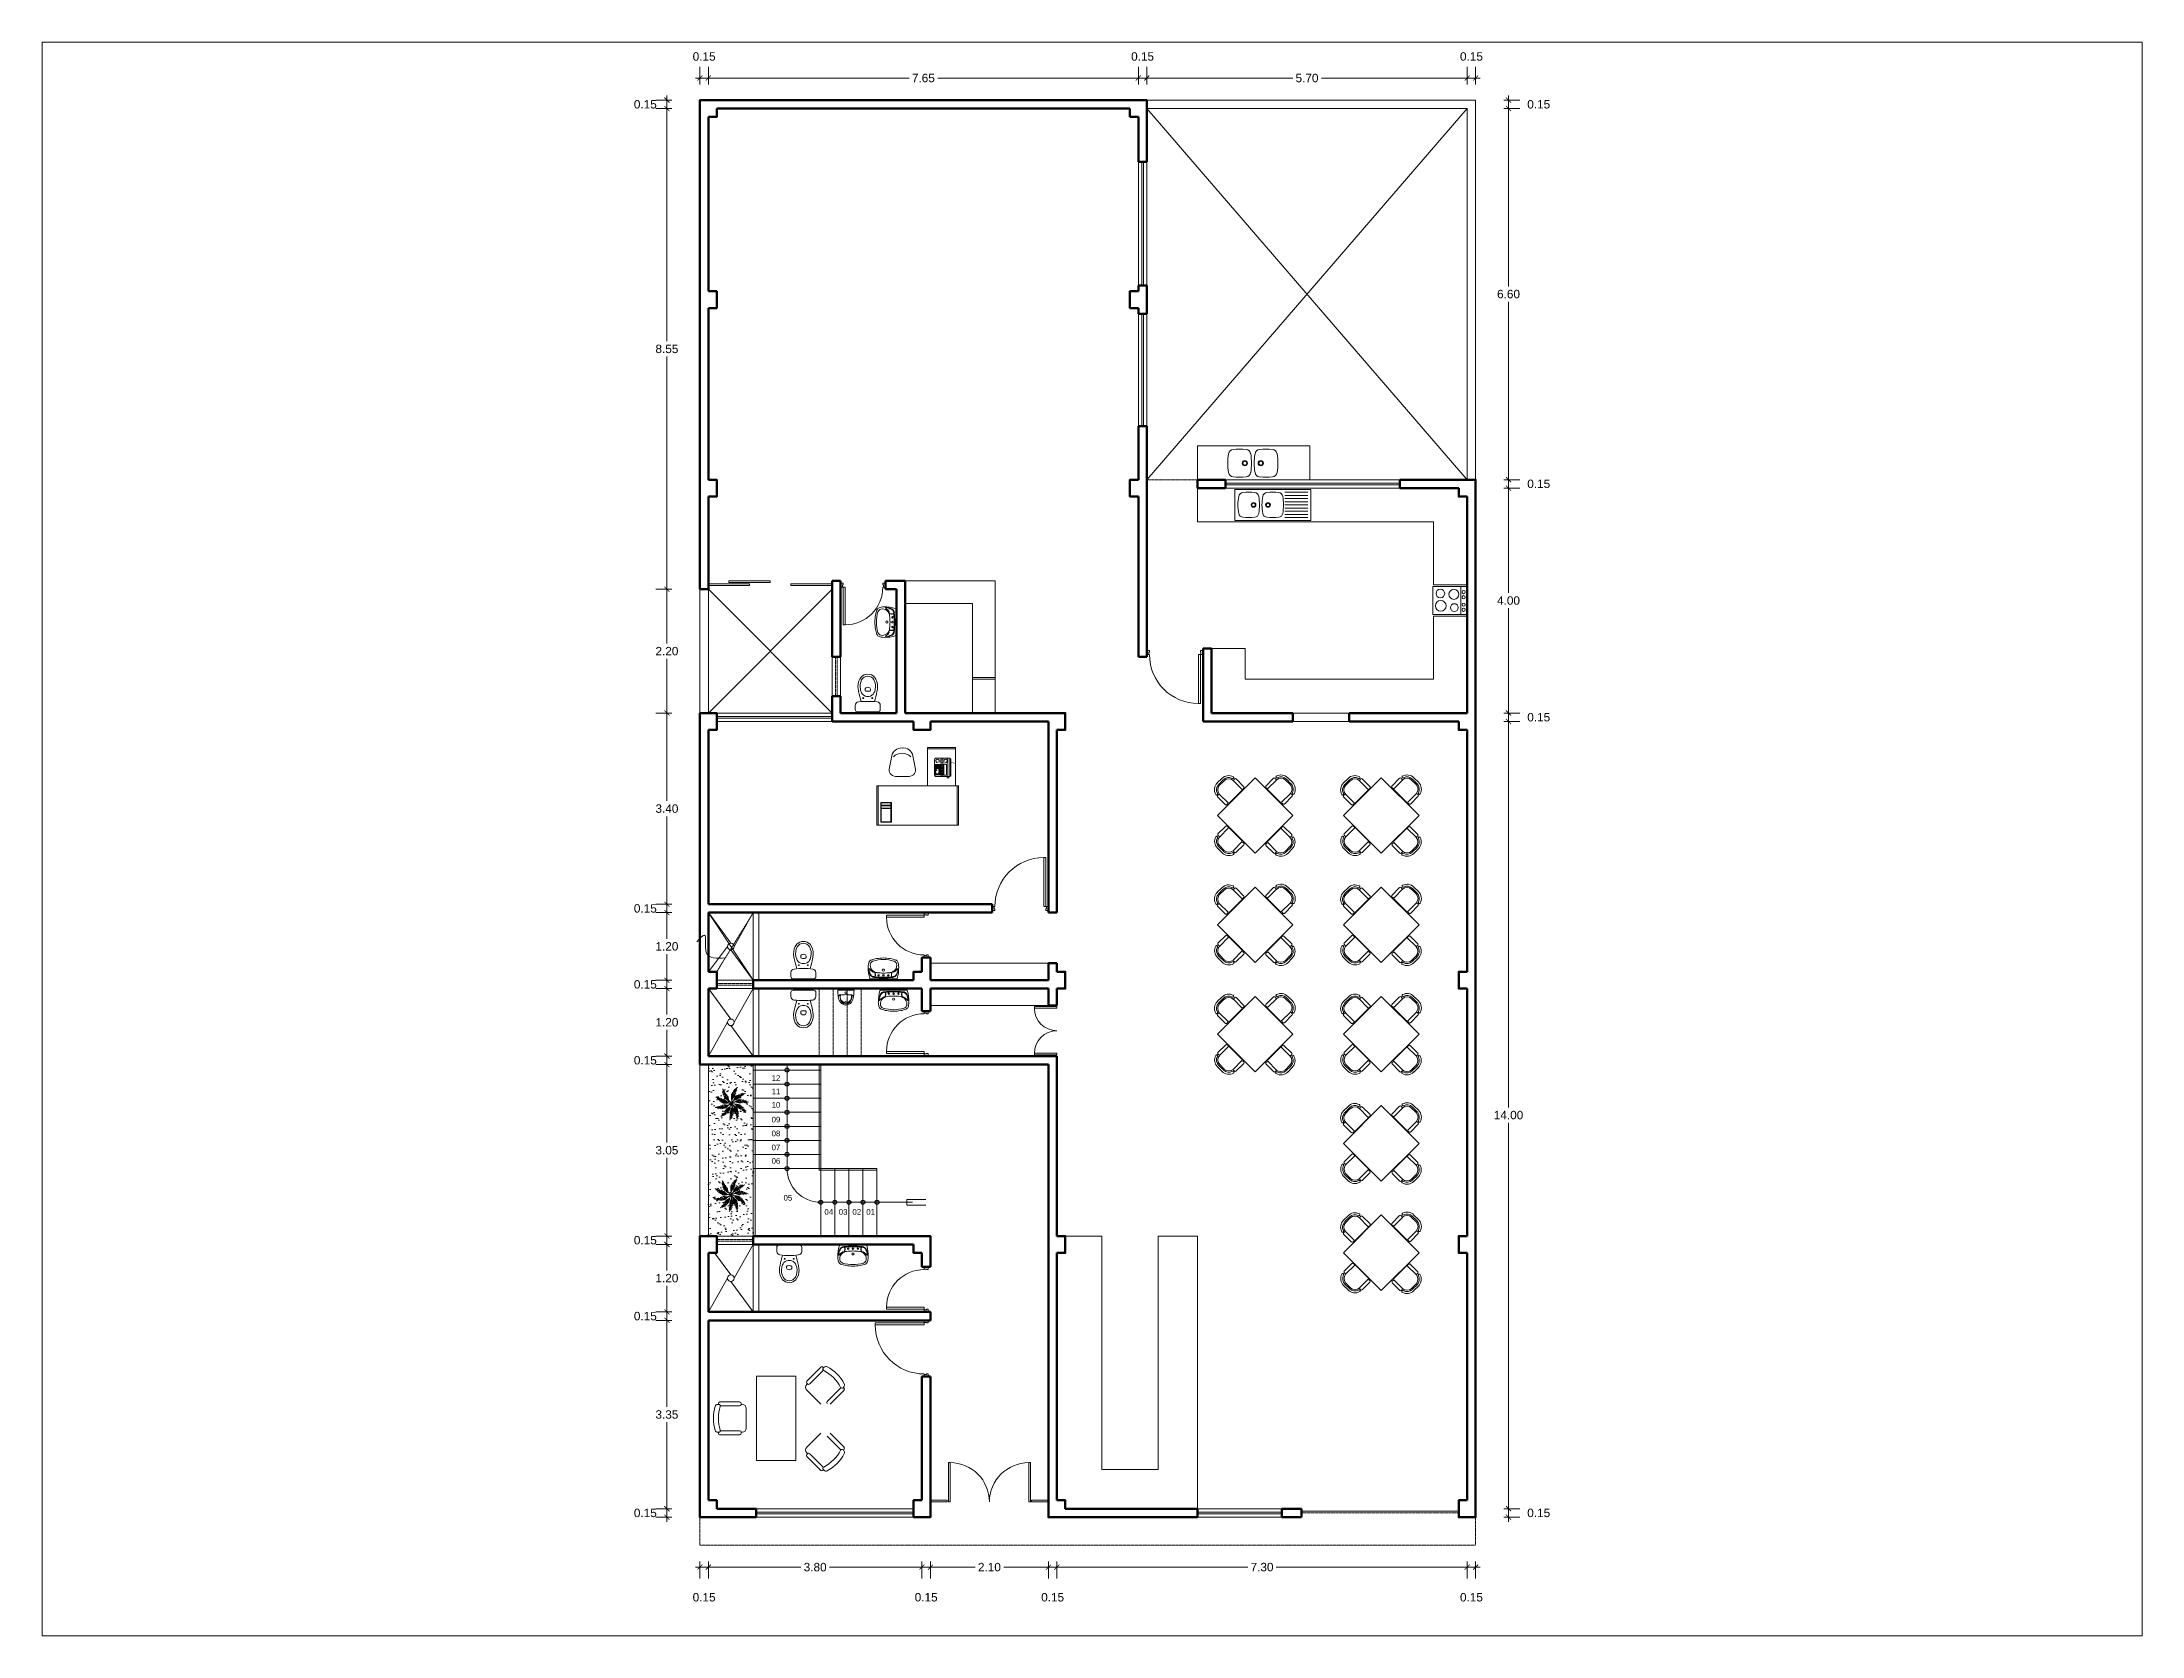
# Paper-space layout 'Layout2' of a CAD drawing. Header units: millimetres. Extents: x 26 to 231, y 20 to 176.
# The model-space entities are those that its viewports show. They can reach past a viewport. Long polylines and large blocks are cut down to what shows.
import ezdxf

# ---------------------------------------------------------------- set-up
doc = ezdxf.new("R2010")
doc.units = ezdxf.units.MM
doc.header["$LTSCALE"] = 0.05
doc.linetypes.add('HIDDEN2', pattern=[4.7625, 3.175, -1.5875])
for name, color, linetype, lineweight in [('Achurado', 253, 'Continuous', 5), ('doors', 42, 'Continuous', 20), ('garden', 84, 'Continuous', 5), ('sanitary', 181, 'Continuous', 5), ('stairs', 52, 'Continuous', 20), ('walls', 1, 'Continuous', 60)]:
    doc.layers.add(name, color=color, linetype=linetype, lineweight=lineweight)
doc.layers.add('texts', color=3, linetype='Continuous')
doc.styles.add('Cota 1 en 50', font='arial.ttf', dxfattribs={"height": 0.15})
doc.dimstyles.new('Cota 1 en 50', dxfattribs={"dimtxt": 0.15, "dimasz": 0.09, "dimexe": 0.2, "dimexo": 0.5, "dimgap": 0.06, "dimtad": 0, "dimtih": 1, "dimtoh": 1, "dimzin": 1, "dimdsep": 46, "dimtxsty": 'Cota 1 en 50', "dimblk": 'ARCHTICK', "dimcen": 2.5, "dimdle": 0.08, "dimclrd": 254, "dimclre": 254, "dimclrt": 3, "dimaunit": 1, "dimazin": 0, "dimtfac": 1, "dimtmove": 2, "dimatfit": 2, "dimldrblk": 'DOTSMALL', "dimfxl": 0, "dimtolj": 1, "dimlwd": 20, "dimlwe": 20, "dimarcsym": 0})

psp = doc.layouts.new('Layout2')

msp = doc.modelspace()

# ---------------------------------------------------------------- texts
at = {"layer": 'texts', "style": 'Cota 1 en 50'}
for s, p in [('12', (202.763, 221.962)), ('11', (202.763, 221.725)), ('10', (202.763, 221.484)), ('09', (202.763, 221.223)), ('08', (202.763, 220.977)), ('07', (202.763, 220.728)), ('06', (202.763, 220.488)), ('05', (202.975, 219.833)), ('04', (203.703, 219.581)), ('03', (203.958, 219.581)), ('02', (204.201, 219.581)), ('01', (204.447, 219.581))]:
    msp.add_text(s, height=0.1, dxfattribs=at).set_placement(p)

# ---------------------------------------------------------------- blocks, each defined once
blk = doc.blocks.new('P-0.80')
at = {"layer": 'doors'}
blk.add_lwpolyline([(128.034, 241.08), (128.034, 241.751), (128.069, 241.751), (128.069, 241.08)], close=True, dxfattribs=at)
for points in [[(127.987, 241.08), (128.024, 241.08), (128.024, 241.04), (128.034, 241.04), (128.034, 241.01), (127.987, 241.01)], [(128.787, 241.08), (128.75, 241.08), (128.75, 241.04), (128.74, 241.04), (128.74, 241.01), (128.787, 241.01)]]:
    blk.add_lwpolyline(points, dxfattribs=at)
blk.add_arc((128.069, 241.08), 0.671, 0, 90, dxfattribs=at)
blk = doc.blocks.new('P-1.00')
at = {"layer": 'doors'}
blk.add_lwpolyline([(270.418, 163.138), (270.418, 164.009), (270.453, 164.009), (270.453, 163.138)], close=True, dxfattribs=at)
for points in [[(270.371, 163.138), (270.408, 163.138), (270.408, 163.098), (270.418, 163.098), (270.418, 163.068), (270.371, 163.068)], [(271.371, 163.138), (271.334, 163.138), (271.334, 163.098), (271.324, 163.098), (271.324, 163.068), (271.371, 163.068)]]:
    blk.add_lwpolyline(points, dxfattribs=at)
blk.add_arc((270.453, 163.138), 0.871, 0, 90, dxfattribs=at)
blk = doc.blocks.new('ARB-20P')
for centre, radius, start, end in [((-0.19, 2.36), 2.37, 234.9681, 274.6912), ((-1.55, 1.8), 2.37, 270.9681, 310.6912), ((-1.37, 0.36), 0.123, 246.8767, 306.1371), ((-1.59, 0.18), 0.283, 21.5297, 51.4491), ((-1.27, 0.46), 0.292, 255.9765, 294.6321), ((-1.62, -0.11), 0.574, 30.5366, 58.1102), ((-2.13, -0.82), 1.49, 39.1502, 51.9294), ((-1.65, 2.83), 2.8, 279.2858, 284.2361), ((-1.43, 2.77), 2.8, 277.6648, 284.3082), ((-2.14, -1.13), 1.82, 40.6505, 52.2085), ((1.27, 2), 2.37, 197.8706, 237.5936), ((-0.87, 1.12), 0.123, 209.7791, 269.0395), ((-0.73, 1.13), 0.292, 218.879, 257.5346), ((-2.28, 0.66), 2.37, 304.0339, 343.7569), ((-1.21, 2.73), 2.8, 276.0458, 284.4052), ((0.39, 3.25), 2.8, 242.1883, 247.1386), ((-1.16, 1.1), 0.283, 344.4321, 14.3515), ((-2.19, -1.8), 2.46, 47.7731, 57.7282), ((0.53, 3.07), 2.8, 240.5673, 247.2107), ((-1.36, 0.89), 0.574, 353.4391, 21.0127), ((0.68, 2.91), 2.8, 238.9483, 247.3077), ((-2.19, 0.63), 1.49, 2.0526, 14.8318), ((-1.84, -1.73), 2.26, 50.1322, 60.5244), ((0.78, 2.81), 2.8, 237.6825, 247.4019), ((0.86, 2.74), 2.8, 236.5186, 247.4981), ((-2.39, 0.39), 1.82, 3.5529, 15.111), ((-2.84, -0.11), 2.46, 10.6755, 20.6307), ((-2.51, -0.27), 2.26, 13.0347, 23.4268), ((2.26, 1.95), 2.8, 202.9483, 211.3077), ((2.28, 1.81), 2.8, 201.6825, 211.4019), ((2.31, 1.7), 2.8, 200.5186, 211.4981), ((2.23, 2.17), 2.8, 204.5673, 211.2107), ((2.23, 2.4), 2.8, 206.1883, 211.1386), ((-2.33, -0.47), 2.37, 331.6319, 11.355), ((0.07, 1.34), 0.292, 182.879, 221.5346), ((2.21, 0.87), 2.37, 161.8706, 201.5936), ((-0.05, 1.42), 0.123, 173.7791, 233.0395), ((-1.4, 1.8), 1.49, 326.0526, 338.8318), ((-1.7, 1.72), 1.82, 327.5529, 339.111), ((-0.57, 1.52), 0.574, 317.4391, 345.0127), ((-2.36, 1.57), 2.46, 334.6755, 344.6307), ((-0.29, 1.57), 0.283, 308.4321, 338.3515), ((-2.19, 1.26), 2.26, 337.0347, 347.4268), ((2.05, -1.19), 2.37, 110.1725, 149.8955), ((1.02, -2.14), 2.37, 75.6722, 115.3952), ((-1.61, -1.75), 2.37, 7.6319, 47.355), ((-0.27, -2.36), 2.37, 43.6319, 83.355), ((2.77, -0.75), 2.8, 148.8205, 159.8), ((2.84, -0.67), 2.8, 149.9844, 159.7037), ((-0.37, 2.5), 2.26, 285.3366, 295.7287), ((1.85, -2.19), 2.8, 114.3202, 125.2997), ((2.93, -0.56), 2.8, 151.2501, 159.6096), ((-0.23, 2.83), 2.46, 282.9774, 292.9325), ((1.96, -2.16), 2.8, 115.4841, 125.2035), ((1.11, 2.27), 2.26, 250.8363, 261.2284), ((3.09, -0.41), 2.8, 152.8691, 159.5126), ((0.29, 2.4), 1.82, 275.8548, 287.4128), ((2.1, -2.12), 2.8, 116.7498, 125.1093), ((1.41, 2.46), 2.46, 248.4771, 258.4323), ((3.27, -0.26), 2.8, 154.4902, 159.4404), ((0.55, 2.22), 1.49, 274.3545, 287.1337), ((2.31, -2.08), 2.8, 118.3688, 125.0123), ((1.6, 1.81), 1.82, 241.3545, 252.9126), ((0.84, 1.39), 0.574, 265.741, 293.3146), ((1.1, 0.78), 0.292, 131.1808, 169.8364), ((2.54, -2.07), 2.8, 119.9899, 124.9402), ((1.08, 0.92), 0.123, 122.081, 181.3414), ((1.71, 1.52), 1.49, 239.8542, 252.6334), ((1.05, 1.21), 0.283, 256.734, 286.6534), ((1.48, 0.67), 0.574, 231.2407, 258.8143), ((1.35, 0.02), 0.292, 96.6805, 135.3361), ((1.41, 0.14), 0.123, 87.5807, 146.8411), ((1.55, 0.4), 0.283, 222.2337, 252.1531), ((-1.39, -0.79), 0.283, 57.5297, 87.4491), ((-1.32, -0.51), 0.123, 282.8767, 342.1371), ((-1.25, -1.04), 0.574, 66.5366, 94.1102), ((-1.25, -1.92), 1.49, 75.1502, 87.9294), ((-1.29, -0.37), 0.292, 291.9765, 330.6321), ((-1.07, -2.17), 1.82, 76.6505, 88.2085), ((-3, 1.32), 2.8, 315.2858, 320.2361), ((-0.72, -2.75), 2.46, 83.7731, 93.7282), ((-0.73, -1.42), 0.283, 90.5954, 120.5148), ((-2.78, 1.4), 2.8, 313.6648, 320.3082), ((-1.07, 2.71), 2.8, 274.7801, 284.4994), ((-0.48, -1.55), 0.574, 99.6024, 127.176), ((-0.96, 2.7), 2.8, 273.6161, 284.5957), ((0, -2.28), 1.49, 108.2159, 120.9952), ((-0.83, -1.15), 0.123, 315.9424, 15.2029), ((-0.47, -2.48), 2.26, 86.1322, 96.5244), ((-2.59, 1.49), 2.8, 312.0458, 320.4052), ((0.29, -2.4), 1.82, 109.7162, 121.2743), ((-0.88, -1.02), 0.292, 325.0423, 3.6979), ((-2.46, 1.56), 2.8, 310.7801, 320.4994), ((-2.37, 1.62), 2.8, 309.6161, 320.5957), ((0.9, -2.69), 2.46, 116.8388, 126.794), ((-3.24, -0.53), 2.8, 348.3516, 353.3019), ((0.96, -2.34), 2.26, 119.198, 129.5901), ((-3.09, -0.34), 2.8, 346.7306, 353.374), ((-2.98, -0.16), 2.8, 345.1116, 353.471), ((0.01, -1.6), 0.283, 118.1934, 148.1128), ((-2.91, -0.03), 2.8, 343.8458, 353.5652), ((0.3, -1.6), 0.574, 127.2004, 154.774), ((1.06, -2.02), 1.49, 135.814, 148.5932), ((-2.87, 0.07), 2.8, 342.6819, 353.6614), ((1.37, -1.99), 1.82, 137.3143, 148.8723), ((2.04, -1.97), 2.46, 144.4368, 154.392), ((1.93, -1.63), 2.26, 146.796, 157.1882), ((-0.2, -1.41), 0.123, 343.5404, 42.8009), ((-0.31, -1.31), 0.292, 352.6403, 31.2959), ((-2.62, -1.97), 2.8, 15.9496, 20.8999), ((-2.58, -1.74), 2.8, 14.3286, 20.972), ((-2.57, -1.27), 2.8, 10.2799, 21.2595), ((-2.57, -1.38), 2.8, 11.4439, 21.1632), ((-2.57, -1.52), 2.8, 12.7096, 21.069), ((-1.34, -2.54), 2.8, 46.2799, 57.2595), ((0.41, -2.84), 2.8, 82.2799, 93.2595), ((-1.27, -2.62), 2.8, 47.4439, 57.1632), ((2.52, -0.18), 2.26, 182.796, 193.1882), ((-1.18, -2.74), 2.8, 48.7096, 57.069), ((2.81, -0.39), 2.46, 180.4368, 190.392), ((0.52, -2.87), 2.8, 83.4439, 93.1632), ((2.15, 1.33), 2.26, 218.796, 229.1882), ((-1.07, -2.93), 2.8, 50.3286, 56.972), ((2.28, -0.81), 1.82, 173.3143, 184.8723), ((0.65, -2.91), 2.8, 84.7096, 93.069), ((2.5, 1.34), 2.46, 216.4368, 226.392), ((2.05, -1.01), 1.49, 171.814, 184.5932), ((-0.97, -3.13), 2.8, 51.9496, 56.8999), ((1.18, -1.12), 0.574, 163.2004, 190.774), ((0.52, -1.24), 0.292, 28.6403, 67.2959), ((0.95, -1.29), 0.283, 154.1934, 184.1128), ((0.66, -1.26), 0.123, 19.5404, 78.8009), ((0.86, -2.99), 2.8, 86.3286, 92.972), ((2.32, 0.69), 1.82, 209.3143, 220.8723), ((1.06, -3.1), 2.8, 87.9496, 92.8999), ((2.25, 0.38), 1.49, 207.814, 220.5932), ((1.61, -0.21), 0.574, 199.2004, 226.774), ((1.15, -0.7), 0.292, 64.6403, 103.2959), ((1.27, -0.63), 0.123, 55.5404, 114.8009), ((1.52, -0.49), 0.283, 190.1934, 220.1128)]:
    blk.add_arc(centre, radius, start, end)
blk = doc.blocks.new('_ArchTick')
at = {"color": 0, "linetype": 'ByBlock', "const_width": 0.15}
blk.add_lwpolyline([(-0.5, -0.5), (0.5, 0.5)], dxfattribs=at)
blk = doc.blocks.new('*D5')
at = {"layer": 'Defpoints', "color": 0}
for p in [(215.288, 239.403), (215.288, 239.253), (215.873, 239.253)]:
    blk.add_point(p, dxfattribs=at)
at = {"layer": 'texts', "color": 254, "lineweight": 20}
for p, q in [((215.873, 239.483), (215.873, 239.173)), ((215.788, 239.403), (216.073, 239.403)), ((215.788, 239.253), (216.073, 239.253))]:
    blk.add_line(p, q, dxfattribs=at)
at = {"layer": 'texts', "color": 254, "lineweight": 20, "xscale": 0.09, "yscale": 0.09, "zscale": 0.09}
for p, rotation in [((215.873, 239.403), 90), ((215.873, 239.253), 270)]:
    blk.add_blockref('_ArchTick', p, dxfattribs=dict(at, rotation=rotation))
at = {"layer": 'texts', "color": 3, "insert": (216.41, 239.328), "char_height": 0.15, "attachment_point": 5, "style": 'Cota 1 en 50'}
blk.add_mtext('\\A1;0.15', dxfattribs=at)
blk = doc.blocks.new('_DotSmall')
at = {"layer": 'stairs', "color": 0, "const_width": 0.5}
blk.add_lwpolyline([(-0.0625, 0, 1), (0.0625, 0, 1)], format="xyb", close=True, dxfattribs=at)
blk = doc.blocks.new('*D6')
at = {"layer": 'Defpoints', "color": 0}
for p in [(215.288, 239.253), (215.288, 232.653), (215.873, 232.653)]:
    blk.add_point(p, dxfattribs=at)
at = {"layer": 'texts', "color": 254, "lineweight": 20}
for p, q in [((215.788, 239.253), (216.073, 239.253)), ((215.873, 239.333), (215.873, 236.09)), ((215.873, 232.573), (215.873, 235.817)), ((215.788, 232.653), (216.073, 232.653))]:
    blk.add_line(p, q, dxfattribs=at)
at = {"layer": 'texts', "color": 254, "lineweight": 20, "xscale": 0.09, "yscale": 0.09, "zscale": 0.09}
for p, rotation in [((215.873, 239.253), 90), ((215.873, 232.653), 270)]:
    blk.add_blockref('_ArchTick', p, dxfattribs=dict(at, rotation=rotation))
at = {"layer": 'texts', "color": 3, "insert": (215.873, 235.953), "char_height": 0.15, "attachment_point": 5, "style": 'Cota 1 en 50'}
blk.add_mtext('\\A1;6.60', dxfattribs=at)
blk = doc.blocks.new('*D7')
at = {"layer": 'Defpoints', "color": 0}
for p in [(215.288, 232.653), (215.288, 232.503), (215.873, 232.503)]:
    blk.add_point(p, dxfattribs=at)
at = {"layer": 'texts', "color": 254, "lineweight": 20}
for p, q in [((215.788, 232.653), (216.073, 232.653)), ((215.788, 232.503), (216.073, 232.503)), ((215.873, 232.733), (215.873, 232.423))]:
    blk.add_line(p, q, dxfattribs=at)
at = {"layer": 'texts', "color": 254, "lineweight": 20, "xscale": 0.09, "yscale": 0.09, "zscale": 0.09}
for p, rotation in [((215.873, 232.653), 90), ((215.873, 232.503), 270)]:
    blk.add_blockref('_ArchTick', p, dxfattribs=dict(at, rotation=rotation))
at = {"layer": 'texts', "color": 3, "insert": (216.41, 232.578), "char_height": 0.15, "attachment_point": 5, "style": 'Cota 1 en 50'}
blk.add_mtext('\\A1;0.15', dxfattribs=at)
blk = doc.blocks.new('*D8')
at = {"layer": 'Defpoints', "color": 0}
for p in [(215.288, 232.503), (215.288, 228.503), (215.873, 228.503)]:
    blk.add_point(p, dxfattribs=at)
at = {"layer": 'texts', "color": 254, "lineweight": 20}
for p, q in [((215.788, 232.503), (216.073, 232.503)), ((215.873, 232.583), (215.873, 230.64)), ((215.873, 228.423), (215.873, 230.367)), ((215.788, 228.503), (216.073, 228.503))]:
    blk.add_line(p, q, dxfattribs=at)
at = {"layer": 'texts', "color": 254, "lineweight": 20, "xscale": 0.09, "yscale": 0.09, "zscale": 0.09}
for p, rotation in [((215.873, 232.503), 90), ((215.873, 228.503), 270)]:
    blk.add_blockref('_ArchTick', p, dxfattribs=dict(at, rotation=rotation))
at = {"layer": 'texts', "color": 3, "insert": (215.873, 230.503), "char_height": 0.15, "attachment_point": 5, "style": 'Cota 1 en 50'}
blk.add_mtext('\\A1;4.00', dxfattribs=at)
blk = doc.blocks.new('*D9')
at = {"layer": 'Defpoints', "color": 0}
for p in [(215.288, 228.503), (215.288, 228.353), (215.873, 228.353)]:
    blk.add_point(p, dxfattribs=at)
at = {"layer": 'texts', "color": 254, "lineweight": 20}
for p, q in [((215.788, 228.503), (216.073, 228.503)), ((215.788, 228.353), (216.073, 228.353)), ((215.873, 228.583), (215.873, 228.273))]:
    blk.add_line(p, q, dxfattribs=at)
at = {"layer": 'texts', "color": 254, "lineweight": 20, "xscale": 0.09, "yscale": 0.09, "zscale": 0.09}
for p, rotation in [((215.873, 228.503), 90), ((215.873, 228.353), 270)]:
    blk.add_blockref('_ArchTick', p, dxfattribs=dict(at, rotation=rotation))
at = {"layer": 'texts', "color": 3, "insert": (216.41, 228.428), "char_height": 0.15, "attachment_point": 5, "style": 'Cota 1 en 50'}
blk.add_mtext('\\A1;0.15', dxfattribs=at)
blk = doc.blocks.new('*D10')
at = {"layer": 'Defpoints', "color": 0}
for p in [(215.288, 228.353), (215.288, 214.353), (215.873, 214.353)]:
    blk.add_point(p, dxfattribs=at)
at = {"layer": 'texts', "color": 254, "lineweight": 20}
for p, q in [((215.788, 228.353), (216.073, 228.353)), ((215.873, 228.433), (215.873, 221.49)), ((215.873, 214.273), (215.873, 221.217)), ((215.788, 214.353), (216.073, 214.353))]:
    blk.add_line(p, q, dxfattribs=at)
at = {"layer": 'texts', "color": 254, "lineweight": 20, "xscale": 0.09, "yscale": 0.09, "zscale": 0.09}
for p, rotation in [((215.873, 228.353), 90), ((215.873, 214.353), 270)]:
    blk.add_blockref('_ArchTick', p, dxfattribs=dict(at, rotation=rotation))
at = {"layer": 'texts', "color": 3, "insert": (215.873, 221.353), "char_height": 0.15, "attachment_point": 5, "style": 'Cota 1 en 50'}
blk.add_mtext('\\A1;14.00', dxfattribs=at)
blk = doc.blocks.new('*D11')
at = {"layer": 'Defpoints', "color": 0}
for p in [(215.288, 214.353), (215.288, 214.203), (215.873, 214.203)]:
    blk.add_point(p, dxfattribs=at)
at = {"layer": 'texts', "color": 254, "lineweight": 20}
for p, q in [((215.788, 214.353), (216.073, 214.353)), ((215.788, 214.203), (216.073, 214.203)), ((215.873, 214.433), (215.873, 214.123))]:
    blk.add_line(p, q, dxfattribs=at)
at = {"layer": 'texts', "color": 254, "lineweight": 20, "xscale": 0.09, "yscale": 0.09, "zscale": 0.09}
for p, rotation in [((215.873, 214.353), 90), ((215.873, 214.203), 270)]:
    blk.add_blockref('_ArchTick', p, dxfattribs=dict(at, rotation=rotation))
at = {"layer": 'texts', "color": 3, "insert": (216.41, 214.278), "char_height": 0.15, "attachment_point": 5, "style": 'Cota 1 en 50'}
blk.add_mtext('\\A1;0.15', dxfattribs=at)
blk = doc.blocks.new('*D12')
at = {"layer": 'Defpoints', "color": 0}
for p in [(201.488, 213.917), (201.638, 213.917), (201.638, 213.314)]:
    blk.add_point(p, dxfattribs=at)
at = {"layer": 'texts', "color": 254, "lineweight": 20}
for p, q in [((201.488, 213.417), (201.488, 213.114)), ((201.638, 213.417), (201.638, 213.114)), ((201.408, 213.314), (201.718, 213.314))]:
    blk.add_line(p, q, dxfattribs=at)
at = {"layer": 'texts', "color": 254, "lineweight": 20, "xscale": 0.09, "yscale": 0.09, "zscale": 0.09, "rotation": 180}
blk.add_blockref('_ArchTick', (201.488, 213.314), dxfattribs=at)
at = {"layer": 'texts', "color": 254, "lineweight": 20, "xscale": 0.09, "yscale": 0.09, "zscale": 0.09}
blk.add_blockref('_ArchTick', (201.638, 213.314), dxfattribs=at)
at = {"layer": 'texts', "color": 3, "insert": (201.563, 212.778), "char_height": 0.15, "attachment_point": 5, "style": 'Cota 1 en 50'}
blk.add_mtext('\\A1;0.15', dxfattribs=at)
blk = doc.blocks.new('*D13')
at = {"layer": 'Defpoints', "color": 0}
for p in [(201.638, 213.917), (205.438, 213.917), (205.438, 213.314)]:
    blk.add_point(p, dxfattribs=at)
at = {"layer": 'texts', "color": 254, "lineweight": 20}
for p, q in [((201.638, 213.417), (201.638, 213.114)), ((205.438, 213.417), (205.438, 213.114)), ((201.558, 213.314), (203.284, 213.314)), ((205.518, 213.314), (203.793, 213.314))]:
    blk.add_line(p, q, dxfattribs=at)
at = {"layer": 'texts', "color": 254, "lineweight": 20, "xscale": 0.09, "yscale": 0.09, "zscale": 0.09, "rotation": 180}
blk.add_blockref('_ArchTick', (201.638, 213.314), dxfattribs=at)
at = {"layer": 'texts', "color": 254, "lineweight": 20, "xscale": 0.09, "yscale": 0.09, "zscale": 0.09}
blk.add_blockref('_ArchTick', (205.438, 213.314), dxfattribs=at)
at = {"layer": 'texts', "color": 3, "insert": (203.538, 213.314), "char_height": 0.15, "attachment_point": 5, "style": 'Cota 1 en 50'}
blk.add_mtext('\\A1;3.80', dxfattribs=at)
blk = doc.blocks.new('*D14')
at = {"layer": 'Defpoints', "color": 0}
for p in [(205.438, 213.917), (205.588, 213.917), (205.588, 213.314)]:
    blk.add_point(p, dxfattribs=at)
at = {"layer": 'texts', "color": 254, "lineweight": 20}
for p, q in [((205.438, 213.417), (205.438, 213.114)), ((205.588, 213.417), (205.588, 213.114)), ((205.358, 213.314), (205.668, 213.314))]:
    blk.add_line(p, q, dxfattribs=at)
at = {"layer": 'texts', "color": 254, "lineweight": 20, "xscale": 0.09, "yscale": 0.09, "zscale": 0.09, "rotation": 180}
blk.add_blockref('_ArchTick', (205.438, 213.314), dxfattribs=at)
at = {"layer": 'texts', "color": 254, "lineweight": 20, "xscale": 0.09, "yscale": 0.09, "zscale": 0.09}
blk.add_blockref('_ArchTick', (205.588, 213.314), dxfattribs=at)
at = {"layer": 'texts', "color": 3, "insert": (205.513, 212.778), "char_height": 0.15, "attachment_point": 5, "style": 'Cota 1 en 50'}
blk.add_mtext('\\A1;0.15', dxfattribs=at)
blk = doc.blocks.new('*D15')
at = {"layer": 'Defpoints', "color": 0}
for p in [(205.588, 213.917), (207.688, 213.917), (207.688, 213.314)]:
    blk.add_point(p, dxfattribs=at)
at = {"layer": 'texts', "color": 254, "lineweight": 20}
for p, q in [((205.588, 213.417), (205.588, 213.114)), ((207.688, 213.417), (207.688, 213.114)), ((205.508, 213.314), (206.382, 213.314)), ((207.768, 213.314), (206.894, 213.314))]:
    blk.add_line(p, q, dxfattribs=at)
at = {"layer": 'texts', "color": 254, "lineweight": 20, "xscale": 0.09, "yscale": 0.09, "zscale": 0.09, "rotation": 180}
blk.add_blockref('_ArchTick', (205.588, 213.314), dxfattribs=at)
at = {"layer": 'texts', "color": 254, "lineweight": 20, "xscale": 0.09, "yscale": 0.09, "zscale": 0.09}
blk.add_blockref('_ArchTick', (207.688, 213.314), dxfattribs=at)
at = {"layer": 'texts', "color": 3, "insert": (206.638, 213.314), "char_height": 0.15, "attachment_point": 5, "style": 'Cota 1 en 50'}
blk.add_mtext('\\A1;2.10', dxfattribs=at)
blk = doc.blocks.new('*D16')
at = {"layer": 'Defpoints', "color": 0}
for p in [(207.688, 213.917), (207.838, 213.917), (207.838, 213.314)]:
    blk.add_point(p, dxfattribs=at)
at = {"layer": 'texts', "color": 254, "lineweight": 20}
for p, q in [((207.688, 213.417), (207.688, 213.114)), ((207.838, 213.417), (207.838, 213.114)), ((207.608, 213.314), (207.918, 213.314))]:
    blk.add_line(p, q, dxfattribs=at)
at = {"layer": 'texts', "color": 254, "lineweight": 20, "xscale": 0.09, "yscale": 0.09, "zscale": 0.09, "rotation": 180}
blk.add_blockref('_ArchTick', (207.688, 213.314), dxfattribs=at)
at = {"layer": 'texts', "color": 254, "lineweight": 20, "xscale": 0.09, "yscale": 0.09, "zscale": 0.09}
blk.add_blockref('_ArchTick', (207.838, 213.314), dxfattribs=at)
at = {"layer": 'texts', "color": 3, "insert": (207.763, 212.778), "char_height": 0.15, "attachment_point": 5, "style": 'Cota 1 en 50'}
blk.add_mtext('\\A1;0.15', dxfattribs=at)
blk = doc.blocks.new('*D17')
at = {"layer": 'Defpoints', "color": 0}
for p in [(207.838, 213.917), (215.138, 213.917), (215.138, 213.314)]:
    blk.add_point(p, dxfattribs=at)
at = {"layer": 'texts', "color": 254, "lineweight": 20}
for p, q in [((207.838, 213.417), (207.838, 213.114)), ((215.138, 213.417), (215.138, 213.114)), ((207.758, 213.314), (211.234, 213.314)), ((215.218, 213.314), (211.742, 213.314))]:
    blk.add_line(p, q, dxfattribs=at)
at = {"layer": 'texts', "color": 254, "lineweight": 20, "xscale": 0.09, "yscale": 0.09, "zscale": 0.09, "rotation": 180}
blk.add_blockref('_ArchTick', (207.838, 213.314), dxfattribs=at)
at = {"layer": 'texts', "color": 254, "lineweight": 20, "xscale": 0.09, "yscale": 0.09, "zscale": 0.09}
blk.add_blockref('_ArchTick', (215.138, 213.314), dxfattribs=at)
at = {"layer": 'texts', "color": 3, "insert": (211.488, 213.314), "char_height": 0.15, "attachment_point": 5, "style": 'Cota 1 en 50'}
blk.add_mtext('\\A1;7.30', dxfattribs=at)
blk = doc.blocks.new('*D18')
at = {"layer": 'Defpoints', "color": 0}
for p in [(215.138, 213.917), (215.288, 213.917), (215.288, 213.314)]:
    blk.add_point(p, dxfattribs=at)
at = {"layer": 'texts', "color": 254, "lineweight": 20}
for p, q in [((215.138, 213.417), (215.138, 213.114)), ((215.288, 213.417), (215.288, 213.114)), ((215.058, 213.314), (215.368, 213.314))]:
    blk.add_line(p, q, dxfattribs=at)
at = {"layer": 'texts', "color": 254, "lineweight": 20, "xscale": 0.09, "yscale": 0.09, "zscale": 0.09, "rotation": 180}
blk.add_blockref('_ArchTick', (215.138, 213.314), dxfattribs=at)
at = {"layer": 'texts', "color": 254, "lineweight": 20, "xscale": 0.09, "yscale": 0.09, "zscale": 0.09}
blk.add_blockref('_ArchTick', (215.288, 213.314), dxfattribs=at)
at = {"layer": 'texts', "color": 3, "insert": (215.213, 212.778), "char_height": 0.15, "attachment_point": 5, "style": 'Cota 1 en 50'}
blk.add_mtext('\\A1;0.15', dxfattribs=at)
blk = doc.blocks.new('*D19')
at = {"layer": 'Defpoints', "color": 0}
for p in [(200.901, 239.253), (201.488, 239.403), (201.488, 239.253)]:
    blk.add_point(p, dxfattribs=at)
at = {"layer": 'texts', "color": 254, "lineweight": 20}
for p, q in [((200.901, 239.483), (200.901, 239.173)), ((200.988, 239.403), (200.701, 239.403)), ((200.988, 239.253), (200.701, 239.253))]:
    blk.add_line(p, q, dxfattribs=at)
at = {"layer": 'texts', "color": 254, "lineweight": 20, "xscale": 0.09, "yscale": 0.09, "zscale": 0.09}
for p, rotation in [((200.901, 239.403), 90), ((200.901, 239.253), 270)]:
    blk.add_blockref('_ArchTick', p, dxfattribs=dict(at, rotation=rotation))
at = {"layer": 'texts', "color": 3, "insert": (200.517, 239.328), "char_height": 0.15, "attachment_point": 5, "style": 'Cota 1 en 50'}
blk.add_mtext('\\A1;0.15', dxfattribs=at)
blk = doc.blocks.new('*D20')
at = {"layer": 'Defpoints', "color": 0}
for p in [(201.488, 239.253), (200.901, 230.703), (201.488, 230.703)]:
    blk.add_point(p, dxfattribs=at)
at = {"layer": 'texts', "color": 254, "lineweight": 20}
for p, q in [((200.988, 239.253), (200.701, 239.253)), ((200.901, 239.333), (200.901, 235.115)), ((200.901, 230.623), (200.901, 234.842)), ((200.988, 230.703), (200.701, 230.703))]:
    blk.add_line(p, q, dxfattribs=at)
at = {"layer": 'texts', "color": 254, "lineweight": 20, "xscale": 0.09, "yscale": 0.09, "zscale": 0.09}
for p, rotation in [((200.901, 239.253), 90), ((200.901, 230.703), 270)]:
    blk.add_blockref('_ArchTick', p, dxfattribs=dict(at, rotation=rotation))
at = {"layer": 'texts', "color": 3, "insert": (200.901, 234.978), "char_height": 0.15, "attachment_point": 5, "style": 'Cota 1 en 50'}
blk.add_mtext('\\A1;8.55', dxfattribs=at)
blk = doc.blocks.new('*D21')
at = {"layer": 'Defpoints', "color": 0}
for p in [(201.488, 230.703), (200.901, 228.503), (201.488, 228.503)]:
    blk.add_point(p, dxfattribs=at)
at = {"layer": 'texts', "color": 254, "lineweight": 20}
for p, q in [((200.988, 230.703), (200.701, 230.703)), ((200.901, 230.783), (200.901, 229.74)), ((200.901, 228.423), (200.901, 229.467)), ((200.988, 228.503), (200.701, 228.503))]:
    blk.add_line(p, q, dxfattribs=at)
at = {"layer": 'texts', "color": 254, "lineweight": 20, "xscale": 0.09, "yscale": 0.09, "zscale": 0.09}
for p, rotation in [((200.901, 230.703), 90), ((200.901, 228.503), 270)]:
    blk.add_blockref('_ArchTick', p, dxfattribs=dict(at, rotation=rotation))
at = {"layer": 'texts', "color": 3, "insert": (200.901, 229.603), "char_height": 0.15, "attachment_point": 5, "style": 'Cota 1 en 50'}
blk.add_mtext('\\A1;2.20', dxfattribs=at)
blk = doc.blocks.new('*D22')
at = {"layer": 'Defpoints', "color": 0}
for p in [(201.488, 228.503), (200.901, 225.103), (201.488, 225.103)]:
    blk.add_point(p, dxfattribs=at)
at = {"layer": 'texts', "color": 254, "lineweight": 20}
for p, q in [((200.988, 228.503), (200.701, 228.503)), ((200.901, 228.583), (200.901, 226.94)), ((200.901, 225.023), (200.901, 226.666)), ((200.988, 225.103), (200.701, 225.103))]:
    blk.add_line(p, q, dxfattribs=at)
at = {"layer": 'texts', "color": 254, "lineweight": 20, "xscale": 0.09, "yscale": 0.09, "zscale": 0.09}
for p, rotation in [((200.901, 228.503), 90), ((200.901, 225.103), 270)]:
    blk.add_blockref('_ArchTick', p, dxfattribs=dict(at, rotation=rotation))
at = {"layer": 'texts', "color": 3, "insert": (200.901, 226.803), "char_height": 0.15, "attachment_point": 5, "style": 'Cota 1 en 50'}
blk.add_mtext('\\A1;3.40', dxfattribs=at)
blk = doc.blocks.new('*D23')
at = {"layer": 'Defpoints', "color": 0}
for p in [(200.901, 224.953), (201.488, 225.103), (201.488, 224.953)]:
    blk.add_point(p, dxfattribs=at)
at = {"layer": 'texts', "color": 254, "lineweight": 20}
for p, q in [((200.988, 225.103), (200.701, 225.103)), ((200.988, 224.953), (200.701, 224.953)), ((200.901, 225.183), (200.901, 224.873))]:
    blk.add_line(p, q, dxfattribs=at)
at = {"layer": 'texts', "color": 254, "lineweight": 20, "xscale": 0.09, "yscale": 0.09, "zscale": 0.09}
for p, rotation in [((200.901, 225.103), 90), ((200.901, 224.953), 270)]:
    blk.add_blockref('_ArchTick', p, dxfattribs=dict(at, rotation=rotation))
at = {"layer": 'texts', "color": 3, "insert": (200.517, 225.028), "char_height": 0.15, "attachment_point": 5, "style": 'Cota 1 en 50'}
blk.add_mtext('\\A1;0.15', dxfattribs=at)
blk = doc.blocks.new('*D24')
at = {"layer": 'Defpoints', "color": 0}
for p in [(201.488, 224.953), (200.901, 223.753), (201.488, 223.753)]:
    blk.add_point(p, dxfattribs=at)
at = {"layer": 'texts', "color": 254, "lineweight": 20}
for p, q in [((200.988, 224.953), (200.701, 224.953)), ((200.901, 225.033), (200.901, 224.49)), ((200.901, 223.673), (200.901, 224.217)), ((200.988, 223.753), (200.701, 223.753))]:
    blk.add_line(p, q, dxfattribs=at)
at = {"layer": 'texts', "color": 254, "lineweight": 20, "xscale": 0.09, "yscale": 0.09, "zscale": 0.09}
for p, rotation in [((200.901, 224.953), 90), ((200.901, 223.753), 270)]:
    blk.add_blockref('_ArchTick', p, dxfattribs=dict(at, rotation=rotation))
at = {"layer": 'texts', "color": 3, "insert": (200.901, 224.353), "char_height": 0.15, "attachment_point": 5, "style": 'Cota 1 en 50'}
blk.add_mtext('\\A1;1.20', dxfattribs=at)
blk = doc.blocks.new('*D25')
at = {"layer": 'Defpoints', "color": 0}
for p in [(200.901, 223.603), (201.488, 223.753), (201.488, 223.603)]:
    blk.add_point(p, dxfattribs=at)
at = {"layer": 'texts', "color": 254, "lineweight": 20}
for p, q in [((200.901, 223.833), (200.901, 223.523)), ((200.988, 223.753), (200.701, 223.753)), ((200.988, 223.603), (200.701, 223.603))]:
    blk.add_line(p, q, dxfattribs=at)
at = {"layer": 'texts', "color": 254, "lineweight": 20, "xscale": 0.09, "yscale": 0.09, "zscale": 0.09}
for p, rotation in [((200.901, 223.753), 90), ((200.901, 223.603), 270)]:
    blk.add_blockref('_ArchTick', p, dxfattribs=dict(at, rotation=rotation))
at = {"layer": 'texts', "color": 3, "insert": (200.517, 223.678), "char_height": 0.15, "attachment_point": 5, "style": 'Cota 1 en 50'}
blk.add_mtext('\\A1;0.15', dxfattribs=at)
blk = doc.blocks.new('*D26')
at = {"layer": 'Defpoints', "color": 0}
for p in [(201.488, 223.603), (200.901, 222.403), (201.488, 222.403)]:
    blk.add_point(p, dxfattribs=at)
at = {"layer": 'texts', "color": 254, "lineweight": 20}
for p, q in [((200.988, 223.603), (200.701, 223.603)), ((200.901, 223.683), (200.901, 223.14)), ((200.901, 222.323), (200.901, 222.867)), ((200.988, 222.403), (200.701, 222.403))]:
    blk.add_line(p, q, dxfattribs=at)
at = {"layer": 'texts', "color": 254, "lineweight": 20, "xscale": 0.09, "yscale": 0.09, "zscale": 0.09}
for p, rotation in [((200.901, 223.603), 90), ((200.901, 222.403), 270)]:
    blk.add_blockref('_ArchTick', p, dxfattribs=dict(at, rotation=rotation))
at = {"layer": 'texts', "color": 3, "insert": (200.901, 223.003), "char_height": 0.15, "attachment_point": 5, "style": 'Cota 1 en 50'}
blk.add_mtext('\\A1;1.20', dxfattribs=at)
blk = doc.blocks.new('*D27')
at = {"layer": 'Defpoints', "color": 0}
for p in [(201.488, 222.403), (200.901, 222.253), (201.488, 222.253)]:
    blk.add_point(p, dxfattribs=at)
at = {"layer": 'texts', "color": 254, "lineweight": 20}
for p, q in [((200.988, 222.403), (200.701, 222.403)), ((200.901, 222.483), (200.901, 222.173)), ((200.988, 222.253), (200.701, 222.253))]:
    blk.add_line(p, q, dxfattribs=at)
at = {"layer": 'texts', "color": 254, "lineweight": 20, "xscale": 0.09, "yscale": 0.09, "zscale": 0.09}
for p, rotation in [((200.901, 222.403), 90), ((200.901, 222.253), 270)]:
    blk.add_blockref('_ArchTick', p, dxfattribs=dict(at, rotation=rotation))
at = {"layer": 'texts', "color": 3, "insert": (200.517, 222.328), "char_height": 0.15, "attachment_point": 5, "style": 'Cota 1 en 50'}
blk.add_mtext('\\A1;0.15', dxfattribs=at)
blk = doc.blocks.new('*D28')
at = {"layer": 'Defpoints', "color": 0}
for p in [(201.488, 222.253), (200.901, 219.203), (201.488, 219.203)]:
    blk.add_point(p, dxfattribs=at)
at = {"layer": 'texts', "color": 254, "lineweight": 20}
for p, q in [((200.901, 222.333), (200.901, 220.865)), ((200.988, 222.253), (200.701, 222.253)), ((200.901, 219.123), (200.901, 220.591)), ((200.988, 219.203), (200.701, 219.203))]:
    blk.add_line(p, q, dxfattribs=at)
at = {"layer": 'texts', "color": 254, "lineweight": 20, "xscale": 0.09, "yscale": 0.09, "zscale": 0.09}
for p, rotation in [((200.901, 222.253), 90), ((200.901, 219.203), 270)]:
    blk.add_blockref('_ArchTick', p, dxfattribs=dict(at, rotation=rotation))
at = {"layer": 'texts', "color": 3, "insert": (200.901, 220.728), "char_height": 0.15, "attachment_point": 5, "style": 'Cota 1 en 50'}
blk.add_mtext('\\A1;3.05', dxfattribs=at)
blk = doc.blocks.new('*D29')
at = {"layer": 'Defpoints', "color": 0}
for p in [(200.901, 219.053), (201.488, 219.203), (201.488, 219.053)]:
    blk.add_point(p, dxfattribs=at)
at = {"layer": 'texts', "color": 254, "lineweight": 20}
for p, q in [((200.988, 219.203), (200.701, 219.203)), ((200.988, 219.053), (200.701, 219.053)), ((200.901, 219.283), (200.901, 218.973))]:
    blk.add_line(p, q, dxfattribs=at)
at = {"layer": 'texts', "color": 254, "lineweight": 20, "xscale": 0.09, "yscale": 0.09, "zscale": 0.09}
for p, rotation in [((200.901, 219.203), 90), ((200.901, 219.053), 270)]:
    blk.add_blockref('_ArchTick', p, dxfattribs=dict(at, rotation=rotation))
at = {"layer": 'texts', "color": 3, "insert": (200.517, 219.128), "char_height": 0.15, "attachment_point": 5, "style": 'Cota 1 en 50'}
blk.add_mtext('\\A1;0.15', dxfattribs=at)
blk = doc.blocks.new('*D30')
at = {"layer": 'Defpoints', "color": 0}
for p in [(201.488, 219.053), (200.901, 217.853), (201.488, 217.853)]:
    blk.add_point(p, dxfattribs=at)
at = {"layer": 'texts', "color": 254, "lineweight": 20}
for p, q in [((200.988, 219.053), (200.701, 219.053)), ((200.901, 219.133), (200.901, 218.59)), ((200.901, 217.773), (200.901, 218.317)), ((200.988, 217.853), (200.701, 217.853))]:
    blk.add_line(p, q, dxfattribs=at)
at = {"layer": 'texts', "color": 254, "lineweight": 20, "xscale": 0.09, "yscale": 0.09, "zscale": 0.09}
for p, rotation in [((200.901, 219.053), 90), ((200.901, 217.853), 270)]:
    blk.add_blockref('_ArchTick', p, dxfattribs=dict(at, rotation=rotation))
at = {"layer": 'texts', "color": 3, "insert": (200.901, 218.453), "char_height": 0.15, "attachment_point": 5, "style": 'Cota 1 en 50'}
blk.add_mtext('\\A1;1.20', dxfattribs=at)
blk = doc.blocks.new('*D31')
at = {"layer": 'Defpoints', "color": 0}
for p in [(201.488, 217.853), (200.901, 217.703), (201.488, 217.703)]:
    blk.add_point(p, dxfattribs=at)
at = {"layer": 'texts', "color": 254, "lineweight": 20}
for p, q in [((200.988, 217.853), (200.701, 217.853)), ((200.901, 217.933), (200.901, 217.623)), ((200.988, 217.703), (200.701, 217.703))]:
    blk.add_line(p, q, dxfattribs=at)
at = {"layer": 'texts', "color": 254, "lineweight": 20, "xscale": 0.09, "yscale": 0.09, "zscale": 0.09}
for p, rotation in [((200.901, 217.853), 90), ((200.901, 217.703), 270)]:
    blk.add_blockref('_ArchTick', p, dxfattribs=dict(at, rotation=rotation))
at = {"layer": 'texts', "color": 3, "insert": (200.517, 217.778), "char_height": 0.15, "attachment_point": 5, "style": 'Cota 1 en 50'}
blk.add_mtext('\\A1;0.15', dxfattribs=at)
blk = doc.blocks.new('*D32')
at = {"layer": 'Defpoints', "color": 0}
for p in [(201.488, 217.703), (200.901, 214.353), (201.488, 214.353)]:
    blk.add_point(p, dxfattribs=at)
at = {"layer": 'texts', "color": 254, "lineweight": 20}
for p, q in [((200.988, 217.703), (200.701, 217.703)), ((200.901, 217.783), (200.901, 216.165)), ((200.901, 214.273), (200.901, 215.891)), ((200.988, 214.353), (200.701, 214.353))]:
    blk.add_line(p, q, dxfattribs=at)
at = {"layer": 'texts', "color": 254, "lineweight": 20, "xscale": 0.09, "yscale": 0.09, "zscale": 0.09}
for p, rotation in [((200.901, 217.703), 90), ((200.901, 214.353), 270)]:
    blk.add_blockref('_ArchTick', p, dxfattribs=dict(at, rotation=rotation))
at = {"layer": 'texts', "color": 3, "insert": (200.901, 216.028), "char_height": 0.15, "attachment_point": 5, "style": 'Cota 1 en 50'}
blk.add_mtext('\\A1;3.35', dxfattribs=at)
blk = doc.blocks.new('*D33')
at = {"layer": 'Defpoints', "color": 0}
for p in [(200.901, 214.203), (201.488, 214.353), (201.488, 214.203)]:
    blk.add_point(p, dxfattribs=at)
at = {"layer": 'texts', "color": 254, "lineweight": 20}
for p, q in [((200.988, 214.353), (200.701, 214.353)), ((200.988, 214.203), (200.701, 214.203)), ((200.901, 214.433), (200.901, 214.123))]:
    blk.add_line(p, q, dxfattribs=at)
at = {"layer": 'texts', "color": 254, "lineweight": 20, "xscale": 0.09, "yscale": 0.09, "zscale": 0.09}
for p, rotation in [((200.901, 214.353), 90), ((200.901, 214.203), 270)]:
    blk.add_blockref('_ArchTick', p, dxfattribs=dict(at, rotation=rotation))
at = {"layer": 'texts', "color": 3, "insert": (200.517, 214.278), "char_height": 0.15, "attachment_point": 5, "style": 'Cota 1 en 50'}
blk.add_mtext('\\A1;0.15', dxfattribs=at)
blk = doc.blocks.new('*D34')
at = {"layer": 'Defpoints', "color": 0}
for p in [(201.638, 239.795), (201.488, 239.18), (201.638, 239.18)]:
    blk.add_point(p, dxfattribs=at)
at = {"layer": 'texts', "color": 254, "lineweight": 20}
for p, q in [((201.488, 239.68), (201.488, 239.995)), ((201.638, 239.68), (201.638, 239.995)), ((201.408, 239.795), (201.718, 239.795))]:
    blk.add_line(p, q, dxfattribs=at)
at = {"layer": 'texts', "color": 254, "lineweight": 20, "xscale": 0.09, "yscale": 0.09, "zscale": 0.09, "rotation": 180}
blk.add_blockref('_ArchTick', (201.488, 239.795), dxfattribs=at)
at = {"layer": 'texts', "color": 254, "lineweight": 20, "xscale": 0.09, "yscale": 0.09, "zscale": 0.09}
blk.add_blockref('_ArchTick', (201.638, 239.795), dxfattribs=at)
at = {"layer": 'texts', "color": 3, "insert": (201.563, 240.178), "char_height": 0.15, "attachment_point": 5, "style": 'Cota 1 en 50'}
blk.add_mtext('\\A1;0.15', dxfattribs=at)
blk = doc.blocks.new('*D35')
at = {"layer": 'Defpoints', "color": 0}
for p in [(209.288, 239.795), (201.638, 239.18), (209.288, 239.18)]:
    blk.add_point(p, dxfattribs=at)
at = {"layer": 'texts', "color": 254, "lineweight": 20}
for p, q in [((201.638, 239.68), (201.638, 239.995)), ((209.288, 239.68), (209.288, 239.995)), ((201.558, 239.795), (205.208, 239.795)), ((209.368, 239.795), (205.718, 239.795))]:
    blk.add_line(p, q, dxfattribs=at)
at = {"layer": 'texts', "color": 254, "lineweight": 20, "xscale": 0.09, "yscale": 0.09, "zscale": 0.09, "rotation": 180}
blk.add_blockref('_ArchTick', (201.638, 239.795), dxfattribs=at)
at = {"layer": 'texts', "color": 254, "lineweight": 20, "xscale": 0.09, "yscale": 0.09, "zscale": 0.09}
blk.add_blockref('_ArchTick', (209.288, 239.795), dxfattribs=at)
at = {"layer": 'texts', "color": 3, "insert": (205.463, 239.795), "char_height": 0.15, "attachment_point": 5, "style": 'Cota 1 en 50'}
blk.add_mtext('\\A1;7.65', dxfattribs=at)
blk = doc.blocks.new('*D36')
at = {"layer": 'Defpoints', "color": 0}
for p in [(209.438, 239.795), (209.288, 239.18), (209.438, 239.18)]:
    blk.add_point(p, dxfattribs=at)
at = {"layer": 'texts', "color": 254, "lineweight": 20}
for p, q in [((209.288, 239.68), (209.288, 239.995)), ((209.438, 239.68), (209.438, 239.995)), ((209.208, 239.795), (209.518, 239.795))]:
    blk.add_line(p, q, dxfattribs=at)
at = {"layer": 'texts', "color": 254, "lineweight": 20, "xscale": 0.09, "yscale": 0.09, "zscale": 0.09, "rotation": 180}
blk.add_blockref('_ArchTick', (209.288, 239.795), dxfattribs=at)
at = {"layer": 'texts', "color": 254, "lineweight": 20, "xscale": 0.09, "yscale": 0.09, "zscale": 0.09}
blk.add_blockref('_ArchTick', (209.438, 239.795), dxfattribs=at)
at = {"layer": 'texts', "color": 3, "insert": (209.363, 240.178), "char_height": 0.15, "attachment_point": 5, "style": 'Cota 1 en 50'}
blk.add_mtext('\\A1;0.15', dxfattribs=at)
blk = doc.blocks.new('*D37')
at = {"layer": 'Defpoints', "color": 0}
for p in [(215.138, 239.795), (209.438, 239.18), (215.138, 239.18)]:
    blk.add_point(p, dxfattribs=at)
at = {"layer": 'texts', "color": 254, "lineweight": 20}
for p, q in [((209.438, 239.68), (209.438, 239.995)), ((215.138, 239.68), (215.138, 239.995)), ((209.358, 239.795), (212.034, 239.795)), ((215.218, 239.795), (212.543, 239.795))]:
    blk.add_line(p, q, dxfattribs=at)
at = {"layer": 'texts', "color": 254, "lineweight": 20, "xscale": 0.09, "yscale": 0.09, "zscale": 0.09, "rotation": 180}
blk.add_blockref('_ArchTick', (209.438, 239.795), dxfattribs=at)
at = {"layer": 'texts', "color": 254, "lineweight": 20, "xscale": 0.09, "yscale": 0.09, "zscale": 0.09}
blk.add_blockref('_ArchTick', (215.138, 239.795), dxfattribs=at)
at = {"layer": 'texts', "color": 3, "insert": (212.288, 239.795), "char_height": 0.15, "attachment_point": 5, "style": 'Cota 1 en 50'}
blk.add_mtext('\\A1;5.70', dxfattribs=at)
blk = doc.blocks.new('*D38')
at = {"layer": 'Defpoints', "color": 0}
for p in [(215.288, 239.795), (215.138, 239.18), (215.288, 239.18)]:
    blk.add_point(p, dxfattribs=at)
at = {"layer": 'texts', "color": 254, "lineweight": 20}
for p, q in [((215.138, 239.68), (215.138, 239.995)), ((215.288, 239.68), (215.288, 239.995)), ((215.058, 239.795), (215.368, 239.795))]:
    blk.add_line(p, q, dxfattribs=at)
at = {"layer": 'texts', "color": 254, "lineweight": 20, "xscale": 0.09, "yscale": 0.09, "zscale": 0.09, "rotation": 180}
blk.add_blockref('_ArchTick', (215.138, 239.795), dxfattribs=at)
at = {"layer": 'texts', "color": 254, "lineweight": 20, "xscale": 0.09, "yscale": 0.09, "zscale": 0.09}
blk.add_blockref('_ArchTick', (215.288, 239.795), dxfattribs=at)
at = {"layer": 'texts', "color": 3, "insert": (215.213, 240.178), "char_height": 0.15, "attachment_point": 5, "style": 'Cota 1 en 50'}
blk.add_mtext('\\A1;0.15', dxfattribs=at)

# ---------------------------------------------------------------- dimensions: what is measured, and where the dimension line sits
at = {"layer": 'texts'}
for p1, p2, distance, picture, middle in [((201.488, 239.18), (201.638, 239.18), 0.614, '*D34', (201.563, 240.178)), ((201.488, 239.403), (201.488, 239.253), -0.587, '*D19', (200.517, 239.328)), ((215.288, 239.403), (215.288, 239.253), 0.585, '*D5', (216.41, 239.328)), ((201.488, 213.917), (201.638, 213.917), -0.602, '*D12', (201.563, 212.778))]:
    dim = msp.add_aligned_dim(p1=p1, p2=p2, distance=distance, dimstyle='Cota 1 en 50', dxfattribs=at)
    dim.commit()
    dim.dimension.update_dxf_attribs({"geometry": picture, "text_midpoint": middle})
for base, p1, p2, angle, picture, middle in [((209.438, 239.795), (209.288, 239.18), (209.438, 239.18), 180, '*D36', (209.363, 240.178)), ((215.288, 239.795), (215.138, 239.18), (215.288, 239.18), 180, '*D38', (215.213, 240.178)), ((209.288, 239.795), (201.638, 239.18), (209.288, 239.18), 180, '*D35', (205.463, 239.795)), ((215.138, 239.795), (209.438, 239.18), (215.138, 239.18), 180, '*D37', (212.288, 239.795)), ((200.901, 230.703), (201.488, 239.253), (201.488, 230.703), 90, '*D20', (200.901, 234.978)), ((215.873, 232.653), (215.288, 239.253), (215.288, 232.653), 90, '*D6', (215.873, 235.953)), ((215.873, 232.503), (215.288, 232.653), (215.288, 232.503), 90, '*D7', (216.41, 232.578)), ((215.873, 228.503), (215.288, 232.503), (215.288, 228.503), 90, '*D8', (215.873, 230.503)), ((200.901, 228.503), (201.488, 230.703), (201.488, 228.503), 90, '*D21', (200.901, 229.603)), ((200.901, 225.103), (201.488, 228.503), (201.488, 225.103), 90, '*D22', (200.901, 226.803)), ((215.873, 228.353), (215.288, 228.503), (215.288, 228.353), 90, '*D9', (216.41, 228.428)), ((215.873, 214.353), (215.288, 228.353), (215.288, 214.353), 90, '*D10', (215.873, 221.353)), ((200.901, 224.953), (201.488, 225.103), (201.488, 224.953), 90, '*D23', (200.517, 225.028)), ((200.901, 223.753), (201.488, 224.953), (201.488, 223.753), 90, '*D24', (200.901, 224.353)), ((200.901, 223.603), (201.488, 223.753), (201.488, 223.603), 90, '*D25', (200.517, 223.678)), ((200.901, 222.403), (201.488, 223.603), (201.488, 222.403), 90, '*D26', (200.901, 223.003)), ((200.901, 222.253), (201.488, 222.403), (201.488, 222.253), 90, '*D27', (200.517, 222.328)), ((200.901, 219.203), (201.488, 222.253), (201.488, 219.203), 90, '*D28', (200.901, 220.728)), ((200.901, 219.053), (201.488, 219.203), (201.488, 219.053), 90, '*D29', (200.517, 219.128)), ((200.901, 217.853), (201.488, 219.053), (201.488, 217.853), 90, '*D30', (200.901, 218.453)), ((200.901, 217.703), (201.488, 217.853), (201.488, 217.703), 90, '*D31', (200.517, 217.778)), ((200.901, 214.353), (201.488, 217.703), (201.488, 214.353), 90, '*D32', (200.901, 216.028)), ((200.901, 214.203), (201.488, 214.353), (201.488, 214.203), 90, '*D33', (200.517, 214.278)), ((215.873, 214.203), (215.288, 214.353), (215.288, 214.203), 90, '*D11', (216.41, 214.278)), ((205.438, 213.314), (201.638, 213.917), (205.438, 213.917), 180, '*D13', (203.538, 213.314)), ((205.588, 213.314), (205.438, 213.917), (205.588, 213.917), 180, '*D14', (205.513, 212.778)), ((207.688, 213.314), (205.588, 213.917), (207.688, 213.917), 180, '*D15', (206.638, 213.314)), ((207.838, 213.314), (207.688, 213.917), (207.838, 213.917), 180, '*D16', (207.763, 212.778)), ((215.138, 213.314), (207.838, 213.917), (215.138, 213.917), 180, '*D17', (211.488, 213.314)), ((215.288, 213.314), (215.138, 213.917), (215.288, 213.917), 180, '*D18', (215.213, 212.778))]:
    dim = msp.add_linear_dim(base=base, p1=p1, p2=p2, angle=angle, dimstyle='Cota 1 en 50', dxfattribs=at)
    dim.commit()
    dim.dimension.update_dxf_attribs({"geometry": picture, "text_midpoint": middle})

# ---------------------------------------------------------------- hatches: boundary and pattern name
at = {"layer": 'garden'}
h = msp.add_hatch(dxfattribs=at)
h.set_pattern_fill('AR-SAND', color=256, scale=0.004, style=0)
h.set_pattern_definition([(37.5, (20.95925, 0), (-0.006400125, 0.195765295), [0, -0.154432, 0, -0.17272, 0, -0.1651]), (7.5, (20.95925, 0), (0.17980931, 0.28673004), [0, -0.083312, 0, -0.139192, 0, -0.05334]), (327.5, (20.83428, 0), (0.31639695, 0.00057487), [0, -0.0508, 0, -0.18288, 0, -0.23876]), (317.5, (20.83428, 0), (0.30542258, 0.08917173), [0, -0.0254, 0, -0.119888, 0, -0.13716])])
h.paths.add_polyline_path([(202.438, 222.253), (201.638, 222.253), (201.638, 219.203), (201.788, 219.203), (202.438, 219.203)])

# ---------------------------------------------------------------- linework, layer by layer
for centre in [(203.038, 222.153), (203.038, 221.903), (203.038, 221.653), (203.038, 221.403), (203.038, 221.153), (203.038, 220.903), (203.038, 220.653), (203.038, 220.403), (203.638, 219.803), (203.888, 219.803), (204.138, 219.803), (204.388, 219.803), (204.638, 219.803)]:
    msp.add_circle(centre, 0.035)
at = {"layer": 'Achurado'}
msp.add_spline([(201.436, 224.435), (201.568, 224.554), (201.601, 224.244), (201.939, 224.147)], degree=3, dxfattribs=at)
at = {"layer": 'doors'}
for p, q in [((202.371, 230.773), (201.638, 230.773)), ((203.105, 230.773), (203.838, 230.773)), ((204.788, 230.743), (204.788, 230.813)), ((209.438, 229.503), (209.438, 229.653)), ((209.438, 229.613), (209.438, 229.543)), ((206.037, 227.865), (205.537, 227.865)), ((205.835, 227.638), (205.738, 227.638)), ((205.834, 227.667), (205.739, 227.667)), ((204.66, 226.507), (204.66, 227.207)), ((205.884, 227.372), (205.884, 227.35)), ((205.917, 227.35), (205.884, 227.35)), ((205.895, 227.35), (205.917, 227.35)), ((205.917, 227.372), (205.917, 227.35)), ((206.062, 226.507), (206.062, 227.207)), ((204.897, 226.913), (204.704, 226.913)), ((204.704, 226.913), (204.704, 226.56)), ((204.897, 226.864), (204.704, 226.864)), ((204.897, 226.814), (204.704, 226.814)), ((204.887, 226.904), (204.713, 226.904)), ((204.713, 226.904), (204.713, 226.864)), ((204.887, 226.854), (204.713, 226.854)), ((204.713, 226.854), (204.713, 226.814)), ((204.887, 226.805), (204.713, 226.805)), ((204.713, 226.805), (204.713, 226.703)), ((204.887, 226.864), (204.887, 226.904)), ((204.887, 226.814), (204.887, 226.854)), ((204.887, 226.703), (204.887, 226.805)), ((204.897, 226.56), (204.897, 226.913)), ((204.704, 226.56), (204.897, 226.56)), ((204.713, 226.702), (204.713, 226.569)), ((204.713, 226.569), (204.887, 226.569)), ((204.887, 226.569), (204.887, 226.702)), ((206.688, 225.063), (206.688, 224.993)), ((205.478, 224.153), (205.548, 224.153)), ((205.478, 223.203), (205.548, 223.203)), ((205.478, 218.653), (205.548, 218.653)), ((203.192, 216.71), (202.492, 216.71)), ((202.492, 215.21), (202.492, 216.71)), ((203.192, 216.71), (203.192, 215.21)), ((203.638, 216.872), (203.39, 216.624)), ((203.441, 216.573), (203.684, 216.816)), ((203.689, 216.86), (203.676, 216.872)), ((203.698, 216.869), (203.689, 216.86)), ((205.478, 216.703), (205.548, 216.703)), ((203.39, 216.586), (203.402, 216.573)), ((203.39, 216.561), (203.402, 216.573)), ((203.638, 216.21), (203.39, 216.459)), ((203.752, 216.261), (203.996, 216.505)), ((204.052, 216.459), (203.803, 216.21)), ((204.048, 216.519), (204.039, 216.51)), ((204.039, 216.51), (204.052, 216.497)), ((201.804, 216.208), (201.817, 216.208)), ((201.817, 216.208), (201.817, 216.226)), ((201.844, 216.253), (202.195, 216.253)), ((202.195, 216.181), (201.851, 216.181)), ((202.222, 216.226), (202.222, 216.208)), ((202.222, 216.208), (202.24, 216.208)), ((202.312, 216.136), (202.312, 215.785)), ((201.804, 215.713), (201.817, 215.713)), ((201.817, 215.713), (201.817, 215.695)), ((201.844, 215.668), (202.195, 215.668)), ((202.195, 215.74), (201.851, 215.74)), ((202.222, 215.695), (202.222, 215.713)), ((202.24, 215.713), (202.222, 215.713)), ((203.39, 215.447), (203.638, 215.695)), ((203.752, 215.644), (203.996, 215.401)), ((204.052, 215.447), (203.803, 215.695)), ((203.192, 215.21), (202.492, 215.21)), ((203.402, 215.332), (203.39, 215.345)), ((203.39, 215.32), (203.402, 215.332)), ((203.638, 215.033), (203.39, 215.281)), ((203.441, 215.332), (203.684, 215.089)), ((204.039, 215.396), (204.052, 215.409)), ((204.048, 215.387), (204.039, 215.396)), ((203.689, 215.046), (203.676, 215.033)), ((203.698, 215.037), (203.689, 215.046))]:
    msp.add_line(p, q, dxfattribs=at)
for points in [[(202.371, 230.773), (202.371, 230.803), (201.638, 230.803)], [(203.105, 230.773), (203.105, 230.803), (203.838, 230.803)], [(206.037, 227.207), (206.037, 227.89), (205.537, 227.89), (205.537, 227.207)], [(205.686, 227.58), (205.676, 227.58), (205.676, 227.566), (205.686, 227.566), (205.686, 227.58)], [(205.686, 227.563), (205.676, 227.563), (205.676, 227.549), (205.686, 227.549), (205.686, 227.563)], [(205.686, 227.545), (205.676, 227.545), (205.676, 227.531), (205.686, 227.531), (205.686, 227.545)], [(205.686, 227.528), (205.676, 227.528), (205.676, 227.514), (205.686, 227.514), (205.686, 227.528)], [(205.703, 227.58), (205.692, 227.58), (205.692, 227.566), (205.703, 227.566), (205.703, 227.58)], [(205.703, 227.563), (205.692, 227.563), (205.692, 227.549), (205.703, 227.549), (205.703, 227.563)], [(205.703, 227.545), (205.692, 227.545), (205.692, 227.531), (205.703, 227.531), (205.703, 227.545)], [(205.703, 227.528), (205.692, 227.528), (205.692, 227.514), (205.703, 227.514), (205.703, 227.528)], [(205.707, 227.58), (205.718, 227.58), (205.718, 227.566), (205.707, 227.566), (205.707, 227.58)], [(205.707, 227.563), (205.718, 227.563), (205.718, 227.549), (205.707, 227.549), (205.707, 227.563)], [(205.707, 227.545), (205.718, 227.545), (205.718, 227.531), (205.707, 227.531), (205.707, 227.545)], [(205.721, 227.58), (205.732, 227.58), (205.732, 227.566), (205.721, 227.566), (205.721, 227.58)], [(205.721, 227.563), (205.732, 227.563), (205.732, 227.549), (205.721, 227.549), (205.721, 227.563)], [(205.721, 227.545), (205.732, 227.545), (205.732, 227.531), (205.721, 227.531), (205.721, 227.545)], [(205.737, 227.58), (205.747, 227.58), (205.747, 227.566), (205.737, 227.566), (205.737, 227.58)], [(205.737, 227.563), (205.747, 227.563), (205.747, 227.549), (205.737, 227.549), (205.737, 227.563)], [(205.737, 227.545), (205.747, 227.545), (205.747, 227.531), (205.737, 227.531), (205.737, 227.545)], [(205.737, 227.528), (205.747, 227.528), (205.747, 227.514), (205.737, 227.514), (205.737, 227.528)], [(205.753, 227.58), (205.763, 227.58), (205.763, 227.566), (205.753, 227.566), (205.753, 227.58)], [(205.753, 227.563), (205.763, 227.563), (205.763, 227.549), (205.753, 227.549), (205.753, 227.563)], [(205.753, 227.545), (205.763, 227.545), (205.763, 227.531), (205.753, 227.531), (205.753, 227.545)], [(205.753, 227.528), (205.763, 227.528), (205.763, 227.514), (205.753, 227.514), (205.753, 227.528)], [(205.782, 227.701), (205.782, 227.674)], [(205.782, 227.635), (205.782, 227.536)], [(205.782, 227.374), (205.782, 227.539)], [(205.898, 227.702), (205.81, 227.702), (205.81, 227.67)], [(205.81, 227.633), (205.81, 227.537)], [(205.898, 227.372), (205.81, 227.372), (205.81, 227.537)], [(205.898, 227.537), (205.898, 227.702), (205.931, 227.702), (205.931, 227.537)], [(205.898, 227.537), (205.898, 227.372), (205.931, 227.372), (205.931, 227.537)], [(205.931, 227.691), (205.953, 227.691), (205.953, 227.537)], [(205.931, 227.383), (205.953, 227.383), (205.953, 227.537)], [(205.7, 227.493), (205.686, 227.493), (205.686, 227.503), (205.676, 227.503), (205.676, 227.468), (205.686, 227.468), (205.686, 227.479), (205.7, 227.479), (205.7, 227.493)], [(205.686, 227.454), (205.686, 227.426), (205.676, 227.426), (205.676, 227.454), (205.686, 227.454)], [(205.7, 227.423), (205.7, 227.412), (205.676, 227.412), (205.676, 227.423), (205.7, 227.423)], [(205.728, 227.423), (205.728, 227.412), (205.704, 227.412), (205.704, 227.423), (205.728, 227.423)], [(205.747, 227.468), (205.737, 227.468), (205.737, 227.51), (205.747, 227.51), (205.747, 227.468)], [(205.747, 227.454), (205.747, 227.412), (205.737, 227.412), (205.737, 227.454), (205.747, 227.454)], [(205.763, 227.468), (205.753, 227.468), (205.753, 227.51), (205.763, 227.51), (205.763, 227.468)], [(205.763, 227.454), (205.763, 227.412), (205.753, 227.412), (205.753, 227.454), (205.763, 227.454)], [(205.588, 214.503), (205.888, 214.503), (205.888, 214.473), (205.588, 214.473)], [(207.688, 214.503), (207.388, 214.503), (207.388, 214.473), (207.688, 214.473)]]:
    msp.add_lwpolyline(points, dxfattribs=at)
for points in [[(202.005, 230.823), (202.738, 230.823), (202.738, 230.853), (202.005, 230.853)], [(205.769, 227.585), (205.769, 227.407), (205.671, 227.407), (205.671, 227.585)], [(205.732, 227.528), (205.732, 227.514), (205.707, 227.514), (205.707, 227.524), (205.721, 227.524), (205.721, 227.528)], [(205.8, 227.557), (205.791, 227.557), (205.791, 227.583), (205.8, 227.583)], [(205.8, 227.507), (205.791, 227.507), (205.791, 227.532), (205.8, 227.532)], [(205.874, 227.399), (205.828, 227.399), (205.828, 227.592), (205.874, 227.592)], [(204.635, 226.507), (206.087, 226.507), (206.087, 227.207), (204.635, 227.207)], [(205.8, 227.457), (205.791, 227.457), (205.791, 227.482), (205.8, 227.482)], [(205.8, 227.407), (205.791, 227.407), (205.791, 227.432), (205.8, 227.432)], [(207.838, 223.283), (207.438, 223.283), (207.438, 223.253), (207.838, 223.253)], [(207.838, 222.423), (207.438, 222.423), (207.438, 222.453), (207.838, 222.453)], [(205.908, 214.473), (205.908, 215.173), (205.938, 215.173), (205.938, 214.473)], [(207.368, 214.473), (207.368, 215.173), (207.338, 215.173), (207.338, 214.473)]]:
    msp.add_lwpolyline(points, close=True, dxfattribs=at)
for points in [[(205.089, 227.377), (204.969, 227.377, -0.523089), (204.862, 227.532), (204.902, 227.739, -0.373102), (205.084, 227.882, -0.957025)], [(205.089, 227.377), (205.209, 227.377, 0.523089), (205.317, 227.532), (205.277, 227.739, 0.389351), (205.084, 227.881, 0.957025)], [(205.81, 227.702), (205.777, 227.702), (205.678, 227.7, 0.318446), (205.661, 227.674), (205.661, 227.536)], [(205.81, 227.372), (205.777, 227.372), (205.678, 227.375, -0.318446), (205.661, 227.4), (205.661, 227.539)]]:
    msp.add_lwpolyline(points, format="xyb", dxfattribs=at)
at = {"layer": 'doors', "const_width": 0.005}
for points in [[(205.686, 227.654), (205.682, 227.653), (205.679, 227.652), (205.676, 227.652), (205.674, 227.652), (205.673, 227.652), (205.671, 227.653), (205.67, 227.653), (205.668, 227.654), (205.667, 227.655), (205.666, 227.655), (205.665, 227.656), (205.663, 227.656), (205.662, 227.657), (205.661, 227.657), (205.66, 227.658), (205.659, 227.659)], [(205.953, 227.614), (205.957, 227.615), (205.961, 227.616), (205.963, 227.617), (205.966, 227.618), (205.967, 227.619), (205.969, 227.62), (205.97, 227.621), (205.971, 227.622), (205.972, 227.622), (205.973, 227.622), (205.974, 227.622), (205.975, 227.622), (205.976, 227.622), (205.977, 227.622), (205.978, 227.622), (205.98, 227.622), (205.981, 227.622), (205.982, 227.622), (205.984, 227.622), (205.985, 227.623), (205.986, 227.623), (205.988, 227.623), (205.989, 227.623), (205.99, 227.623), (205.992, 227.622), (205.993, 227.621), (205.994, 227.62), (205.995, 227.618), (205.996, 227.617), (205.998, 227.616), (205.999, 227.615), (206, 227.614), (206.001, 227.614), (206.003, 227.613), (206.004, 227.613), (206.006, 227.613), (206.007, 227.613), (206.008, 227.614), (206.01, 227.614), (206.011, 227.614), (206.013, 227.614), (206.014, 227.613), (206.015, 227.613), (206.017, 227.613), (206.018, 227.612), (206.019, 227.611), (206.021, 227.611), (206.022, 227.61), (206.023, 227.61), (206.024, 227.609), (206.026, 227.608), (206.027, 227.608), (206.028, 227.608), (206.029, 227.607), (206.031, 227.607), (206.032, 227.607), (206.033, 227.608), (206.035, 227.608), (206.036, 227.608), (206.037, 227.609), (206.038, 227.609), (206.038, 227.61), (206.039, 227.61), (206.039, 227.61)]]:
    msp.add_lwpolyline(points, dxfattribs=at)
at = {"layer": 'doors'}
for centre, radius, start, end in [((205.084, 227.557), 0.23, 47.6425, 132.3575), ((205.714, 227.653), 0.0281, 30.0005, 326.3095), ((205.858, 227.653), 0.0281, 213.6905, 149.9995), ((207.838, 223.253), 0.4, 180, 270), ((207.838, 222.453), 0.4, 90, 180), ((203.657, 216.853), 0.027, 45, 135), ((203.703, 216.836), 0.027, 135, 242.578), ((203.367, 216.187), 0.703, 27.422, 62.578), ((203.73, 216.837), 0.045, 62.9202, 135), ((203.43, 216.251), 0.703, 27.0798, 62.9202), ((203.441, 216.51), 0.072, 135, 225), ((203.409, 216.605), 0.027, 135, 225), ((203.422, 216.592), 0.027, 225, 315), ((204.015, 216.524), 0.027, 207.422, 315), ((204.016, 216.551), 0.045, 315, 27.0798), ((204.032, 216.478), 0.027, 315, 45), ((202.43, 215.961), 0.703, 162.0798, 197.9202), ((201.804, 216.163), 0.045, 90, 162.0798), ((201.844, 216.226), 0.027, 90, 180), ((202.52, 215.961), 0.703, 162.422, 197.578), ((201.824, 216.181), 0.027, 342.422, 90), ((202.195, 216.226), 0.027, 0, 90), ((202.195, 216.208), 0.027, 270, 0), ((202.24, 216.136), 0.072, 360, 90), ((203.772, 216.242), 0.027, 135, 225), ((201.804, 215.758), 0.045, 197.9202, 270), ((201.844, 215.695), 0.027, 180, 270), ((201.824, 215.74), 0.027, 270, 17.578), ((202.195, 215.713), 0.027, 0, 90), ((202.195, 215.695), 0.027, 270, 0), ((202.24, 215.785), 0.072, 270, 0), ((203.441, 215.396), 0.072, 135, 225), ((203.409, 215.3), 0.027, 135, 225), ((203.422, 215.313), 0.027, 45, 135), ((203.367, 215.718), 0.703, 297.422, 332.578), ((203.43, 215.654), 0.703, 297.0798, 332.9202), ((204.015, 215.382), 0.027, 45, 152.578), ((204.016, 215.355), 0.045, 332.9202, 45), ((204.032, 215.428), 0.027, 315, 45), ((203.657, 215.052), 0.027, 225, 315), ((203.703, 215.07), 0.027, 117.422, 225), ((203.73, 215.068), 0.045, 225, 297.0798), ((205.938, 214.473), 0.7, 0, 90), ((207.338, 214.473), 0.7, 90, 180)]:
    msp.add_arc(centre, radius, start, end, dxfattribs=at)
at = {"layer": 'sanitary'}
for p, q in [((211.006, 232.48), (212.355, 232.48)), ((211.006, 231.929), (211.006, 232.48)), ((211.893, 232.429), (212.305, 232.429)), ((211.893, 232.373), (212.305, 232.373)), ((212.355, 231.929), (212.355, 232.48)), ((211.893, 232.317), (212.305, 232.317)), ((211.893, 232.261), (212.305, 232.261)), ((211.893, 232.204), (212.305, 232.204)), ((211.893, 232.148), (212.305, 232.148)), ((211.893, 232.092), (212.305, 232.092)), ((211.893, 232.036), (212.305, 232.036)), ((212.355, 231.929), (211.006, 231.929)), ((211.893, 231.98), (212.305, 231.98)), ((214.524, 230.753), (215.124, 230.753)), ((214.524, 230.253), (214.524, 230.753)), ((215.024, 230.753), (215.024, 230.253)), ((215.124, 230.753), (215.124, 230.253)), ((204.973, 230.12), (204.973, 230.354)), ((215.124, 230.253), (214.524, 230.253)), ((204.973, 230.12), (204.973, 229.886)), ((204.252, 228.566), (204.252, 228.637)), ((204.426, 228.927), (204.426, 228.907)), ((204.522, 228.927), (204.522, 228.907)), ((204.697, 228.566), (204.697, 228.637)), ((204.292, 228.526), (204.474, 228.526)), ((204.657, 228.526), (204.474, 228.526)), ((210.692, 227.259), (210.774, 227.341)), ((210.694, 226.681), (211.366, 227.353)), ((210.717, 227.235), (210.798, 227.316)), ((210.733, 227.218), (210.815, 227.3)), ((210.978, 227.3), (211.128, 227.149)), ((210.987, 227.315), (211.003, 227.331)), ((211.028, 227.331), (211.166, 227.193)), ((211.166, 227.168), (211.15, 227.152)), ((211.366, 227.353), (212.038, 226.681)), ((211.693, 227.343), (211.554, 227.205)), ((211.554, 227.18), (211.571, 227.164)), ((211.743, 227.312), (211.592, 227.161)), ((211.734, 227.327), (211.717, 227.343)), ((211.987, 227.23), (211.906, 227.312)), ((212.003, 227.246), (211.922, 227.328)), ((212.028, 227.271), (211.946, 227.352)), ((212.936, 227.259), (213.018, 227.341)), ((212.938, 226.681), (213.61, 227.353)), ((212.961, 227.235), (213.042, 227.316)), ((212.977, 227.218), (213.058, 227.3)), ((213.221, 227.3), (213.372, 227.149)), ((213.23, 227.315), (213.247, 227.331)), ((213.271, 227.331), (213.41, 227.193)), ((213.41, 227.168), (213.393, 227.152)), ((213.61, 227.353), (214.282, 226.681)), ((213.936, 227.343), (213.798, 227.205)), ((213.798, 227.18), (213.814, 227.164)), ((213.986, 227.312), (213.836, 227.161)), ((213.977, 227.327), (213.961, 227.343)), ((214.231, 227.23), (214.149, 227.312)), ((214.247, 227.246), (214.166, 227.328)), ((214.272, 227.271), (214.19, 227.352)), ((210.696, 227.036), (210.712, 227.052)), ((210.835, 226.873), (210.696, 227.011)), ((210.884, 226.905), (210.733, 227.055)), ((210.875, 226.889), (210.859, 226.873)), ((211.128, 227.125), (210.908, 226.905)), ((211.592, 227.136), (211.812, 226.917)), ((211.836, 226.917), (211.987, 227.067)), ((211.845, 226.901), (211.861, 226.884)), ((211.886, 226.884), (212.024, 227.023)), ((212.024, 227.047), (212.008, 227.064)), ((212.94, 227.036), (212.956, 227.052)), ((213.078, 226.873), (212.94, 227.011)), ((213.128, 226.905), (212.977, 227.055)), ((213.119, 226.889), (213.103, 226.873)), ((213.372, 227.125), (213.152, 226.905)), ((213.836, 227.136), (214.056, 226.917)), ((214.08, 226.917), (214.231, 227.067)), ((214.089, 226.901), (214.105, 226.884)), ((214.129, 226.884), (214.268, 227.023)), ((214.268, 227.047), (214.252, 227.064)), ((210.694, 226.681), (211.366, 226.009)), ((210.704, 226.354), (210.842, 226.493)), ((210.735, 226.304), (210.886, 226.455)), ((210.867, 226.493), (210.883, 226.477)), ((210.911, 226.455), (211.131, 226.235)), ((211.366, 226.009), (212.038, 226.681)), ((211.81, 226.443), (211.59, 226.223)), ((211.985, 226.293), (211.834, 226.443)), ((211.853, 226.481), (211.837, 226.465)), ((212.016, 226.343), (211.878, 226.481)), ((212.938, 226.681), (213.61, 226.009)), ((212.948, 226.354), (213.086, 226.493)), ((212.979, 226.304), (213.13, 226.455)), ((213.111, 226.493), (213.127, 226.477)), ((213.154, 226.455), (213.374, 226.235)), ((213.61, 226.009), (214.282, 226.681)), ((214.053, 226.443), (213.833, 226.223)), ((214.228, 226.293), (214.078, 226.443)), ((214.097, 226.481), (214.081, 226.465)), ((214.26, 226.343), (214.121, 226.481)), ((210.776, 226.019), (210.695, 226.101)), ((210.72, 226.314), (210.704, 226.33)), ((210.801, 226.044), (210.719, 226.125)), ((210.817, 226.06), (210.735, 226.141)), ((211.131, 226.211), (210.98, 226.06)), ((211, 226.023), (210.983, 226.039)), ((211.163, 226.161), (211.024, 226.023)), ((211.146, 226.202), (211.163, 226.186)), ((211.574, 226.19), (211.558, 226.174)), ((211.558, 226.15), (211.696, 226.011)), ((211.59, 226.199), (211.74, 226.048)), ((211.72, 226.011), (211.737, 226.027)), ((211.903, 226.048), (211.985, 226.13)), ((211.92, 226.032), (212.001, 226.113)), ((211.944, 226.008), (212.025, 226.089)), ((212, 226.302), (212.016, 226.318)), ((213.02, 226.019), (212.938, 226.101)), ((212.964, 226.314), (212.948, 226.33)), ((213.044, 226.044), (212.963, 226.125)), ((213.061, 226.06), (212.979, 226.141)), ((213.374, 226.211), (213.224, 226.06)), ((213.243, 226.023), (213.227, 226.039)), ((213.406, 226.161), (213.268, 226.023)), ((213.39, 226.202), (213.406, 226.186)), ((213.818, 226.19), (213.801, 226.174)), ((213.801, 226.15), (213.94, 226.011)), ((213.833, 226.199), (213.984, 226.048)), ((213.964, 226.011), (213.98, 226.027)), ((214.147, 226.048), (214.228, 226.13)), ((214.163, 226.032), (214.245, 226.113)), ((214.188, 226.008), (214.269, 226.089)), ((214.244, 226.302), (214.26, 226.318)), ((210.692, 225.315), (210.774, 225.397)), ((210.694, 224.737), (211.366, 225.409)), ((210.717, 225.291), (210.798, 225.372)), ((210.733, 225.274), (210.815, 225.356)), ((210.978, 225.356), (211.128, 225.205)), ((210.987, 225.371), (211.003, 225.387)), ((211.028, 225.387), (211.166, 225.249)), ((211.366, 225.409), (212.038, 224.737)), ((211.693, 225.399), (211.554, 225.261)), ((211.743, 225.368), (211.592, 225.217)), ((211.734, 225.383), (211.717, 225.399)), ((211.987, 225.286), (211.906, 225.368)), ((212.003, 225.302), (211.922, 225.384)), ((212.028, 225.327), (211.946, 225.408)), ((212.936, 225.315), (213.018, 225.397)), ((212.938, 224.737), (213.61, 225.409)), ((212.961, 225.291), (213.042, 225.372)), ((212.977, 225.274), (213.058, 225.356)), ((213.221, 225.356), (213.372, 225.205)), ((213.23, 225.371), (213.247, 225.387)), ((213.271, 225.387), (213.41, 225.249)), ((213.61, 225.409), (214.282, 224.737)), ((213.936, 225.399), (213.798, 225.261)), ((213.986, 225.368), (213.836, 225.217)), ((213.977, 225.383), (213.961, 225.399)), ((214.231, 225.286), (214.149, 225.368)), ((214.247, 225.302), (214.166, 225.384)), ((214.272, 225.327), (214.19, 225.408)), ((210.696, 225.091), (210.712, 225.108)), ((210.835, 224.929), (210.696, 225.067)), ((210.884, 224.961), (210.733, 225.111)), ((210.875, 224.945), (210.859, 224.929)), ((211.128, 225.181), (210.908, 224.961)), ((211.166, 225.224), (211.15, 225.208)), ((211.554, 225.236), (211.571, 225.22)), ((211.592, 225.192), (211.812, 224.972)), ((211.836, 224.972), (211.987, 225.123)), ((211.845, 224.957), (211.861, 224.94)), ((211.886, 224.94), (212.024, 225.079)), ((212.024, 225.103), (212.008, 225.12)), ((212.94, 225.091), (212.956, 225.108)), ((213.078, 224.929), (212.94, 225.067)), ((213.128, 224.961), (212.977, 225.111)), ((213.119, 224.945), (213.103, 224.929)), ((213.372, 225.181), (213.152, 224.961)), ((213.41, 225.224), (213.393, 225.208)), ((213.798, 225.236), (213.814, 225.22)), ((213.836, 225.192), (214.056, 224.972)), ((214.08, 224.972), (214.231, 225.123)), ((214.089, 224.957), (214.105, 224.94)), ((214.129, 224.94), (214.268, 225.079)), ((214.268, 225.103), (214.252, 225.12)), ((210.694, 224.737), (211.366, 224.065)), ((210.704, 224.41), (210.842, 224.549)), ((210.867, 224.549), (210.883, 224.532)), ((211.366, 224.065), (212.038, 224.737)), ((211.853, 224.537), (211.837, 224.521)), ((212.016, 224.399), (211.878, 224.537)), ((212.938, 224.737), (213.61, 224.065)), ((212.948, 224.41), (213.086, 224.549)), ((213.111, 224.549), (213.127, 224.532)), ((213.61, 224.065), (214.282, 224.737)), ((214.097, 224.537), (214.081, 224.521)), ((214.26, 224.399), (214.121, 224.537)), ((203.281, 224.177), (203.281, 224.157)), ((203.377, 224.177), (203.377, 224.157)), ((210.776, 224.075), (210.695, 224.157)), ((210.72, 224.37), (210.704, 224.386)), ((210.801, 224.1), (210.719, 224.181)), ((210.735, 224.36), (210.886, 224.511)), ((210.817, 224.116), (210.735, 224.197)), ((210.911, 224.511), (211.131, 224.291)), ((211.131, 224.267), (210.98, 224.116)), ((211.163, 224.217), (211.024, 224.079)), ((211.146, 224.258), (211.163, 224.242)), ((211.574, 224.246), (211.558, 224.23)), ((211.558, 224.206), (211.696, 224.067)), ((211.81, 224.499), (211.59, 224.279)), ((211.59, 224.255), (211.74, 224.104)), ((211.985, 224.349), (211.834, 224.499)), ((211.903, 224.104), (211.985, 224.186)), ((211.92, 224.088), (212.001, 224.169)), ((212, 224.358), (212.016, 224.374)), ((213.02, 224.075), (212.938, 224.157)), ((212.964, 224.37), (212.948, 224.386)), ((213.044, 224.1), (212.963, 224.181)), ((212.979, 224.36), (213.13, 224.511)), ((213.061, 224.116), (212.979, 224.197)), ((213.154, 224.511), (213.374, 224.291)), ((213.374, 224.267), (213.224, 224.116)), ((213.406, 224.217), (213.268, 224.079)), ((213.39, 224.258), (213.406, 224.242)), ((213.818, 224.246), (213.801, 224.23)), ((213.801, 224.206), (213.94, 224.067)), ((214.053, 224.499), (213.833, 224.279)), ((213.833, 224.255), (213.984, 224.104)), ((214.228, 224.349), (214.078, 224.499)), ((214.147, 224.104), (214.228, 224.186)), ((214.163, 224.088), (214.245, 224.169)), ((214.244, 224.358), (214.26, 224.374)), ((203.106, 223.815), (203.106, 223.887)), ((203.551, 223.815), (203.551, 223.887)), ((211, 224.079), (210.983, 224.095)), ((211.72, 224.067), (211.737, 224.083)), ((211.944, 224.063), (212.025, 224.145)), ((213.243, 224.079), (213.227, 224.095)), ((213.964, 224.067), (213.98, 224.083)), ((214.188, 224.063), (214.269, 224.145)), ((203.106, 223.534), (203.106, 223.462)), ((203.146, 223.775), (203.329, 223.775)), ((203.146, 223.574), (203.329, 223.574)), ((203.511, 223.775), (203.329, 223.775)), ((203.511, 223.574), (203.329, 223.574)), ((203.551, 223.534), (203.551, 223.462)), ((204.23, 223.575), (203.94, 223.575)), ((204.753, 223.775), (204.519, 223.775)), ((204.934, 223.573), (204.7, 223.573)), ((204.753, 223.775), (204.987, 223.775)), ((204.934, 223.573), (205.168, 223.573)), ((210.692, 223.371), (210.774, 223.452)), ((210.694, 222.793), (211.366, 223.465)), ((210.717, 223.347), (210.798, 223.428)), ((210.733, 223.33), (210.815, 223.412)), ((210.978, 223.412), (211.128, 223.261)), ((210.987, 223.427), (211.003, 223.443)), ((211.028, 223.443), (211.166, 223.305)), ((211.366, 223.465), (212.038, 222.793)), ((211.693, 223.455), (211.554, 223.317)), ((211.743, 223.423), (211.592, 223.273)), ((211.734, 223.439), (211.717, 223.455)), ((211.987, 223.342), (211.906, 223.423)), ((212.003, 223.358), (211.922, 223.44)), ((212.028, 223.383), (211.946, 223.464)), ((212.936, 223.371), (213.018, 223.452)), ((212.938, 222.793), (213.61, 223.465)), ((212.961, 223.347), (213.042, 223.428)), ((212.977, 223.33), (213.058, 223.412)), ((213.221, 223.412), (213.372, 223.261)), ((213.23, 223.427), (213.247, 223.443)), ((213.271, 223.443), (213.41, 223.305)), ((213.61, 223.465), (214.282, 222.793)), ((213.936, 223.455), (213.798, 223.317)), ((213.986, 223.423), (213.836, 223.273)), ((213.977, 223.439), (213.961, 223.455)), ((214.231, 223.342), (214.149, 223.423)), ((214.247, 223.358), (214.166, 223.44)), ((214.272, 223.383), (214.19, 223.464)), ((203.281, 223.172), (203.281, 223.192)), ((203.377, 223.172), (203.377, 223.192)), ((210.696, 223.147), (210.712, 223.164)), ((210.835, 222.984), (210.696, 223.123)), ((210.884, 223.017), (210.733, 223.167)), ((211.128, 223.237), (210.908, 223.017)), ((211.166, 223.28), (211.15, 223.264)), ((211.554, 223.292), (211.571, 223.276)), ((211.592, 223.248), (211.812, 223.028)), ((211.836, 223.028), (211.987, 223.179)), ((211.886, 222.996), (212.024, 223.135)), ((212.024, 223.159), (212.008, 223.175)), ((212.94, 223.147), (212.956, 223.164)), ((213.078, 222.984), (212.94, 223.123)), ((213.128, 223.017), (212.977, 223.167)), ((213.372, 223.237), (213.152, 223.017)), ((213.41, 223.28), (213.393, 223.264)), ((213.798, 223.292), (213.814, 223.276)), ((213.836, 223.248), (214.056, 223.028)), ((214.08, 223.028), (214.231, 223.179)), ((214.129, 222.996), (214.268, 223.135)), ((214.268, 223.159), (214.252, 223.175)), ((210.694, 222.793), (211.366, 222.121)), ((210.875, 223.001), (210.859, 222.984)), ((211.366, 222.121), (212.038, 222.793)), ((211.845, 223.013), (211.861, 222.996)), ((212.938, 222.793), (213.61, 222.121)), ((213.119, 223.001), (213.103, 222.984)), ((213.61, 222.121), (214.282, 222.793)), ((214.089, 223.013), (214.105, 222.996)), ((210.704, 222.466), (210.842, 222.605)), ((210.72, 222.425), (210.704, 222.442)), ((210.735, 222.416), (210.886, 222.567)), ((210.867, 222.605), (210.883, 222.588)), ((210.911, 222.567), (211.131, 222.347)), ((211.131, 222.323), (210.98, 222.172)), ((211.146, 222.314), (211.163, 222.298)), ((211.574, 222.302), (211.558, 222.286)), ((211.81, 222.555), (211.59, 222.335)), ((211.59, 222.311), (211.74, 222.16)), ((211.985, 222.405), (211.834, 222.555)), ((211.853, 222.593), (211.837, 222.577)), ((212.016, 222.454), (211.878, 222.593)), ((212, 222.414), (212.016, 222.43)), ((212.948, 222.466), (213.086, 222.605)), ((212.964, 222.425), (212.948, 222.442)), ((212.979, 222.416), (213.13, 222.567)), ((213.111, 222.605), (213.127, 222.588)), ((213.154, 222.567), (213.374, 222.347)), ((213.374, 222.323), (213.224, 222.172)), ((213.39, 222.314), (213.406, 222.298)), ((213.818, 222.302), (213.801, 222.286)), ((214.053, 222.555), (213.833, 222.335)), ((213.833, 222.311), (213.984, 222.16)), ((214.228, 222.405), (214.078, 222.555)), ((214.097, 222.593), (214.081, 222.577)), ((214.26, 222.454), (214.121, 222.593)), ((214.244, 222.414), (214.26, 222.43)), ((210.776, 222.131), (210.695, 222.213)), ((210.801, 222.156), (210.719, 222.237)), ((210.817, 222.172), (210.735, 222.253)), ((211, 222.135), (210.983, 222.151)), ((211.163, 222.273), (211.024, 222.135)), ((211.558, 222.262), (211.696, 222.123)), ((211.72, 222.123), (211.737, 222.139)), ((211.903, 222.16), (211.985, 222.242)), ((211.92, 222.144), (212.001, 222.225)), ((211.944, 222.119), (212.025, 222.201)), ((213.02, 222.131), (212.938, 222.213)), ((213.044, 222.156), (212.963, 222.237)), ((213.061, 222.172), (212.979, 222.253)), ((213.243, 222.135), (213.227, 222.151)), ((213.406, 222.273), (213.268, 222.135)), ((213.801, 222.262), (213.94, 222.123)), ((213.964, 222.123), (213.98, 222.139)), ((214.147, 222.16), (214.228, 222.242)), ((214.163, 222.144), (214.245, 222.225)), ((214.188, 222.119), (214.269, 222.201)), ((212.936, 221.427), (213.018, 221.508)), ((212.938, 220.849), (213.61, 221.521)), ((212.94, 221.203), (212.956, 221.22)), ((213.078, 221.04), (212.94, 221.179)), ((212.961, 221.402), (213.042, 221.484)), ((212.977, 221.386), (213.058, 221.468)), ((213.128, 221.073), (212.977, 221.223)), ((213.372, 221.293), (213.152, 221.073)), ((213.221, 221.468), (213.372, 221.317)), ((213.23, 221.483), (213.247, 221.499)), ((213.271, 221.499), (213.41, 221.361)), ((213.41, 221.336), (213.393, 221.32)), ((213.61, 221.521), (214.282, 220.849)), ((213.936, 221.511), (213.798, 221.372)), ((213.798, 221.348), (213.814, 221.332)), ((213.986, 221.479), (213.836, 221.329)), ((213.836, 221.304), (214.056, 221.084)), ((213.977, 221.495), (213.961, 221.511)), ((214.08, 221.084), (214.231, 221.235)), ((214.129, 221.052), (214.268, 221.191)), ((214.231, 221.398), (214.149, 221.479)), ((214.247, 221.414), (214.166, 221.496)), ((214.272, 221.439), (214.19, 221.52)), ((214.268, 221.215), (214.252, 221.231)), ((212.938, 220.849), (213.61, 220.177)), ((213.119, 221.057), (213.103, 221.04)), ((213.61, 220.177), (214.282, 220.849)), ((214.089, 221.068), (214.105, 221.052)), ((212.948, 220.522), (213.086, 220.661)), ((212.964, 220.481), (212.948, 220.498)), ((212.979, 220.472), (213.13, 220.623)), ((213.111, 220.661), (213.127, 220.644)), ((213.154, 220.623), (213.374, 220.403)), ((214.053, 220.611), (213.833, 220.391)), ((214.228, 220.46), (214.078, 220.611)), ((214.097, 220.649), (214.081, 220.633)), ((214.26, 220.51), (214.121, 220.649)), ((214.244, 220.47), (214.26, 220.486)), ((213.02, 220.187), (212.938, 220.269)), ((213.044, 220.211), (212.963, 220.293)), ((213.061, 220.228), (212.979, 220.309)), ((213.374, 220.378), (213.224, 220.228)), ((213.243, 220.191), (213.227, 220.207)), ((213.406, 220.329), (213.268, 220.191)), ((213.39, 220.37), (213.406, 220.354)), ((213.818, 220.358), (213.801, 220.342)), ((213.801, 220.317), (213.94, 220.179)), ((213.833, 220.367), (213.984, 220.216)), ((213.964, 220.179), (213.98, 220.195)), ((214.147, 220.216), (214.228, 220.298)), ((214.163, 220.2), (214.245, 220.281)), ((214.188, 220.175), (214.269, 220.257)), ((212.936, 219.483), (213.018, 219.564)), ((212.938, 218.905), (213.61, 219.577)), ((212.961, 219.458), (213.042, 219.54)), ((212.977, 219.442), (213.058, 219.524)), ((213.372, 219.348), (213.152, 219.129)), ((213.221, 219.524), (213.372, 219.373)), ((213.23, 219.539), (213.247, 219.555)), ((213.271, 219.555), (213.41, 219.417)), ((213.41, 219.392), (213.393, 219.376)), ((213.61, 219.577), (214.282, 218.905)), ((213.936, 219.567), (213.798, 219.428)), ((213.798, 219.404), (213.814, 219.388)), ((213.986, 219.535), (213.836, 219.385)), ((213.836, 219.36), (214.056, 219.14)), ((213.977, 219.551), (213.961, 219.567)), ((214.231, 219.454), (214.149, 219.535)), ((214.247, 219.47), (214.166, 219.552)), ((214.272, 219.495), (214.19, 219.576)), ((202.855, 219.001), (202.855, 218.929)), ((202.895, 219.041), (203.077, 219.041)), ((203.26, 219.041), (203.077, 219.041)), ((203.3, 219.001), (203.3, 218.929)), ((204.211, 219.041), (203.977, 219.041)), ((204.211, 219.041), (204.446, 219.041)), ((212.94, 219.259), (212.956, 219.276)), ((213.078, 219.096), (212.94, 219.235)), ((213.128, 219.129), (212.977, 219.279)), ((213.119, 219.113), (213.103, 219.096)), ((214.08, 219.14), (214.231, 219.291)), ((214.089, 219.124), (214.105, 219.108)), ((214.129, 219.108), (214.268, 219.247)), ((214.268, 219.271), (214.252, 219.287)), ((203.029, 218.639), (203.029, 218.659)), ((203.125, 218.639), (203.125, 218.659)), ((212.938, 218.905), (213.61, 218.233)), ((212.948, 218.578), (213.086, 218.717)), ((212.964, 218.537), (212.948, 218.554)), ((212.979, 218.528), (213.13, 218.679)), ((213.111, 218.717), (213.127, 218.7)), ((213.154, 218.679), (213.374, 218.459)), ((213.61, 218.233), (214.282, 218.905)), ((214.053, 218.667), (213.833, 218.447)), ((214.228, 218.516), (214.078, 218.667)), ((214.097, 218.705), (214.081, 218.689)), ((214.26, 218.566), (214.121, 218.705)), ((213.02, 218.243), (212.938, 218.324)), ((213.044, 218.267), (212.963, 218.349)), ((213.061, 218.284), (212.979, 218.365)), ((213.374, 218.434), (213.224, 218.284)), ((213.243, 218.247), (213.227, 218.263)), ((213.406, 218.385), (213.268, 218.247)), ((213.39, 218.426), (213.406, 218.41)), ((213.818, 218.414), (213.801, 218.398)), ((213.801, 218.373), (213.94, 218.235)), ((213.833, 218.423), (213.984, 218.272)), ((213.964, 218.235), (213.98, 218.251)), ((214.147, 218.272), (214.228, 218.353)), ((214.163, 218.256), (214.245, 218.337)), ((214.188, 218.231), (214.269, 218.313)), ((214.244, 218.526), (214.26, 218.542))]:
    msp.add_line(p, q, dxfattribs=at)
for centre, radius in [((211.183, 232.947), 0.047), ((211.183, 232.947), 0.034), ((211.465, 232.947), 0.047), ((211.465, 232.947), 0.034), ((211.337, 232.204), 0.0427), ((211.337, 232.204), 0.0309), ((211.593, 232.204), 0.0427), ((211.593, 232.204), 0.0309), ((214.667, 230.409), 0.0952), ((214.66, 230.627), 0.0769), ((214.902, 230.614), 0.0897), ((215.074, 230.653), 0.0287), ((215.074, 230.563), 0.0287), ((214.909, 230.378), 0.0696), ((215.074, 230.43), 0.0287), ((215.074, 230.34), 0.0287), ((204.394, 228.769), 0.0075), ((204.554, 228.769), 0.0075), ((203.249, 224.018), 0.0075), ((203.409, 224.018), 0.0075), ((204.085, 223.525), 0.0175), ((203.249, 223.331), 0.0075), ((203.409, 223.331), 0.0075), ((202.997, 218.798), 0.0075), ((203.157, 218.798), 0.0075)]:
    msp.add_circle(centre, radius, dxfattribs=at)
for centre, radius, start, end in [((210.984, 233.097), 0.0928, 97.23, 169.6188), ((211.089, 232.269), 0.928, 82.77, 97.23), ((211.194, 233.097), 0.0928, 10.3812, 82.77), ((211.454, 233.097), 0.0928, 97.23, 169.6188), ((211.559, 232.269), 0.928, 82.77, 97.23), ((211.664, 233.097), 0.0928, 10.3812, 82.77), ((211.805, 232.947), 0.928, 169.6188, 190.3812), ((210.984, 232.796), 0.0928, 190.3812, 262.77), ((211.194, 232.796), 0.0928, 277.23, 349.6188), ((210.373, 232.947), 0.928, 349.6188, 10.3812), ((212.276, 232.947), 0.928, 169.6188, 190.3812), ((211.454, 232.796), 0.0928, 190.3812, 262.77), ((211.664, 232.796), 0.0928, 277.23, 349.6188), ((210.843, 232.947), 0.928, 349.6188, 10.3812), ((211.089, 233.624), 0.928, 262.77, 277.23), ((211.156, 232.341), 0.0843, 97.23, 169.6188), ((211.251, 231.588), 0.843, 82.77, 97.23), ((211.347, 232.341), 0.0843, 10.3812, 82.77), ((211.559, 233.624), 0.928, 262.77, 277.23), ((211.583, 232.341), 0.0843, 97.23, 169.6188), ((211.679, 231.588), 0.843, 82.77, 97.23), ((211.774, 232.341), 0.0843, 10.3812, 82.77), ((211.902, 232.204), 0.843, 169.6188, 190.3812), ((211.156, 232.068), 0.0843, 190.3812, 262.77), ((211.347, 232.068), 0.0843, 277.23, 349.6188), ((210.6, 232.204), 0.843, 349.6188, 10.3812), ((212.33, 232.204), 0.843, 169.6188, 190.3812), ((211.583, 232.068), 0.0843, 190.3812, 262.77), ((211.774, 232.068), 0.0843, 277.23, 349.6188), ((211.027, 232.204), 0.843, 349.6188, 10.3812), ((211.251, 232.821), 0.843, 262.77, 277.23), ((211.679, 232.821), 0.843, 262.77, 277.23), ((204.559, 228.979), 0.26, 141.2869, 182.3028), ((204.586, 228.979), 0.25, 152.2697, 192.3834), ((204.474, 229.034), 0.16, 90, 137.5638), ((204.474, 229.034), 0.126, 90, 150.8839), ((204.474, 229.034), 0.16, 42.4362, 90), ((204.474, 229.034), 0.126, 29.1161, 90), ((204.363, 228.979), 0.25, 347.6166, 27.7303), ((204.39, 228.979), 0.26, 357.6972, 38.7131), ((204.316, 228.637), 0.064, 96.7931, 180), ((204.898, 229.014), 0.6, 184.3794, 192.2907), ((204.474, 227.307), 1.404, 90, 96.7931), ((206.761, 229.388), 2.5, 191.5744, 195.8461), ((204.587, 228.975), 0.25, 191.6195, 207.4027), ((204.467, 228.914), 0.116, 207.4027, 263.7581), ((204.456, 228.927), 0.03, 126.8699, 180), ((204.441, 228.907), 0.015, 180, 263.3508), ((204.474, 228.903), 0.06, 90, 126.8699), ((204.474, 229.19), 0.3, 263.3508, 270), ((204.474, 228.978), 0.18, 263.7581, 270), ((204.474, 228.903), 0.06, 53.1301, 90), ((204.474, 229.19), 0.3, 270, 276.6492), ((204.474, 228.978), 0.18, 270, 276.2419), ((204.474, 227.307), 1.404, 83.2069, 90), ((204.481, 228.914), 0.116, 276.2419, 332.5973), ((204.507, 228.907), 0.015, 276.6492, 0), ((204.492, 228.927), 0.03, 0, 53.1301), ((204.362, 228.975), 0.25, 332.5973, 348.3805), ((202.188, 229.388), 2.5, 344.1539, 348.4256), ((204.051, 229.014), 0.6, 347.7093, 355.6206), ((204.633, 228.637), 0.064, 0, 83.2069), ((204.292, 228.566), 0.04, 180, 270), ((204.657, 228.566), 0.04, 270, 0), ((210.815, 227.137), 0.173, 135, 208.6908), ((210.815, 227.137), 0.138, 135, 208.6466), ((210.815, 227.137), 0.115, 135, 225), ((210.896, 227.218), 0.173, 62.3324, 135), ((210.896, 227.218), 0.138, 62.6325, 135), ((210.896, 227.218), 0.115, 45, 135), ((210.968, 227.356), 0.0173, 241.1325, 63.799), ((210.999, 227.303), 0.0173, 135, 225), ((211.015, 227.319), 0.0173, 45, 135), ((211.332, 226.921), 0.288, 135, 135), ((211.388, 226.933), 0.288, 45, 45), ((211.137, 227.164), 0.0173, 225, 315), ((211.116, 227.137), 0.0173, 315, 45), ((211.154, 227.181), 0.0173, 315, 45), ((211.567, 227.192), 0.0173, 135, 225), ((211.583, 227.176), 0.0173, 225, 315), ((211.604, 227.149), 0.0173, 135, 225), ((211.705, 227.331), 0.0173, 45, 135), ((211.721, 227.315), 0.0173, 315, 45), ((211.752, 227.368), 0.0173, 116.201, 298.8675), ((211.824, 227.23), 0.115, 45, 135), ((211.824, 227.23), 0.173, 45, 117.6676), ((211.824, 227.23), 0.138, 45, 117.3675), ((211.906, 227.149), 0.115, 315, 45), ((211.906, 227.149), 0.138, 331.3534, 45), ((211.906, 227.149), 0.173, 331.3092, 45), ((213.058, 227.137), 0.173, 135, 208.6908), ((213.058, 227.137), 0.138, 135, 208.6466), ((213.058, 227.137), 0.115, 135, 225), ((213.14, 227.218), 0.173, 62.3324, 135), ((213.14, 227.218), 0.138, 62.6325, 135), ((213.14, 227.218), 0.115, 45, 135), ((213.212, 227.356), 0.0173, 241.1325, 63.799), ((213.243, 227.303), 0.0173, 135, 225), ((213.259, 227.319), 0.0173, 45, 135), ((213.576, 226.921), 0.288, 135, 135), ((213.632, 226.933), 0.288, 45, 45), ((213.381, 227.164), 0.0173, 225, 315), ((213.36, 227.137), 0.0173, 315, 45), ((213.397, 227.181), 0.0173, 315, 45), ((213.81, 227.192), 0.0173, 135, 225), ((213.827, 227.176), 0.0173, 225, 315), ((213.848, 227.149), 0.0173, 135, 225), ((213.949, 227.331), 0.0173, 45, 135), ((213.965, 227.315), 0.0173, 315, 45), ((213.996, 227.368), 0.0173, 116.201, 298.8675), ((214.068, 227.23), 0.115, 45, 135), ((214.068, 227.23), 0.173, 45, 117.6676), ((214.068, 227.23), 0.138, 45, 117.3675), ((214.149, 227.149), 0.115, 315, 45), ((214.149, 227.149), 0.138, 331.3534, 45), ((214.149, 227.149), 0.173, 331.3092, 45), ((210.678, 227.062), 0.0173, 208.4747, 28.8675), ((210.708, 227.023), 0.0173, 135, 225), ((210.725, 227.04), 0.0173, 45, 135), ((211.114, 226.659), 0.288, 225, 225), ((210.847, 226.885), 0.0173, 225, 315), ((210.863, 226.901), 0.0173, 315, 45), ((210.896, 226.917), 0.0173, 225, 315), ((211.606, 226.647), 0.288, 315, 315), ((211.824, 226.929), 0.0173, 225, 315), ((211.857, 226.913), 0.0173, 135, 225), ((211.874, 226.897), 0.0173, 225, 315), ((211.996, 227.051), 0.0173, 45, 135), ((212.012, 227.035), 0.0173, 315, 45), ((212.042, 227.074), 0.0173, 151.1325, 331.5253), ((212.922, 227.062), 0.0173, 208.4747, 28.8675), ((212.952, 227.023), 0.0173, 135, 225), ((212.968, 227.04), 0.0173, 45, 135), ((213.358, 226.659), 0.288, 225, 225), ((213.09, 226.885), 0.0173, 225, 315), ((213.107, 226.901), 0.0173, 315, 45), ((213.14, 226.917), 0.0173, 225, 315), ((213.85, 226.647), 0.288, 315, 315), ((214.068, 226.929), 0.0173, 225, 315), ((214.101, 226.913), 0.0173, 135, 225), ((214.117, 226.897), 0.0173, 225, 315), ((214.239, 227.051), 0.0173, 45, 135), ((214.256, 227.035), 0.0173, 315, 45), ((214.286, 227.074), 0.0173, 151.1325, 331.5253), ((210.855, 226.481), 0.0173, 45, 135), ((210.871, 226.464), 0.0173, 315, 45), ((210.898, 226.443), 0.0173, 45, 135), ((211.822, 226.431), 0.0173, 45, 135), ((211.849, 226.453), 0.0173, 135, 225), ((211.866, 226.469), 0.0173, 45, 135), ((213.098, 226.481), 0.0173, 45, 135), ((213.115, 226.464), 0.0173, 315, 45), ((213.142, 226.443), 0.0173, 45, 135), ((214.066, 226.431), 0.0173, 45, 135), ((214.093, 226.453), 0.0173, 135, 225), ((214.109, 226.469), 0.0173, 45, 135), ((210.817, 226.223), 0.173, 152.3324, 225), ((210.679, 226.295), 0.0173, 331.1325, 153.799), ((210.817, 226.223), 0.138, 152.6325, 225), ((210.716, 226.342), 0.0173, 135, 225), ((210.817, 226.223), 0.115, 135, 225), ((210.732, 226.326), 0.0173, 225, 315), ((210.898, 226.141), 0.173, 225, 298.6908), ((210.898, 226.141), 0.138, 225, 298.6466), ((210.898, 226.141), 0.115, 225, 315), ((210.973, 226.005), 0.0173, 298.4747, 118.8675), ((210.996, 226.051), 0.0173, 135, 225), ((211.012, 226.035), 0.0173, 225, 315), ((211.134, 226.19), 0.0173, 45, 135), ((211.118, 226.223), 0.0173, 315, 45), ((211.15, 226.174), 0.0173, 315, 45), ((211.57, 226.162), 0.0173, 135, 225), ((211.586, 226.178), 0.0173, 45, 135), ((211.602, 226.211), 0.0173, 135, 225), ((211.725, 226.04), 0.0173, 315, 45), ((211.822, 226.13), 0.115, 225, 315), ((211.822, 226.13), 0.138, 241.3534, 315), ((211.988, 226.314), 0.0173, 225, 315), ((211.903, 226.211), 0.115, 315, 45), ((211.903, 226.211), 0.138, 315, 27.3675), ((212.004, 226.33), 0.0173, 315, 45), ((212.041, 226.283), 0.0173, 26.201, 208.8675), ((211.903, 226.211), 0.173, 315, 27.6676), ((213.061, 226.223), 0.173, 152.3324, 225), ((212.923, 226.295), 0.0173, 331.1325, 153.799), ((213.061, 226.223), 0.138, 152.6325, 225), ((212.96, 226.342), 0.0173, 135, 225), ((213.061, 226.223), 0.115, 135, 225), ((212.976, 226.326), 0.0173, 225, 315), ((213.142, 226.141), 0.173, 225, 298.6908), ((213.142, 226.141), 0.138, 225, 298.6466), ((213.142, 226.141), 0.115, 225, 315), ((213.217, 226.005), 0.0173, 298.4747, 118.8675), ((213.239, 226.051), 0.0173, 135, 225), ((213.256, 226.035), 0.0173, 225, 315), ((213.378, 226.19), 0.0173, 45, 135), ((213.362, 226.223), 0.0173, 315, 45), ((213.394, 226.174), 0.0173, 315, 45), ((213.813, 226.162), 0.0173, 135, 225), ((213.83, 226.178), 0.0173, 45, 135), ((213.846, 226.211), 0.0173, 135, 225), ((213.968, 226.04), 0.0173, 315, 45), ((214.066, 226.13), 0.115, 225, 315), ((214.066, 226.13), 0.138, 241.3534, 315), ((214.231, 226.314), 0.0173, 225, 315), ((214.147, 226.211), 0.115, 315, 45), ((214.147, 226.211), 0.138, 315, 27.3675), ((214.248, 226.33), 0.0173, 315, 45), ((214.285, 226.283), 0.0173, 26.201, 208.8675), ((214.147, 226.211), 0.173, 315, 27.6676), ((211.708, 226.023), 0.0173, 225, 315), ((211.747, 225.993), 0.0173, 61.1325, 241.5253), ((211.822, 226.13), 0.173, 241.3092, 315), ((213.952, 226.023), 0.0173, 225, 315), ((213.991, 225.993), 0.0173, 61.1325, 241.5253), ((214.066, 226.13), 0.173, 241.3092, 315), ((210.815, 225.193), 0.173, 135, 208.6908), ((210.815, 225.193), 0.138, 135, 208.6466), ((210.815, 225.193), 0.115, 135, 225), ((210.896, 225.274), 0.173, 62.3324, 135), ((210.896, 225.274), 0.138, 62.6325, 135), ((210.896, 225.274), 0.115, 45, 135), ((210.968, 225.412), 0.0173, 241.1325, 63.799), ((210.999, 225.359), 0.0173, 135, 225), ((211.015, 225.375), 0.0173, 45, 135), ((211.388, 224.989), 0.288, 45, 45), ((211.705, 225.387), 0.0173, 45, 135), ((211.721, 225.371), 0.0173, 315, 45), ((211.752, 225.424), 0.0173, 116.201, 298.8675), ((211.824, 225.286), 0.115, 45, 135), ((211.824, 225.286), 0.173, 45, 117.6676), ((211.824, 225.286), 0.138, 45, 117.3675), ((211.906, 225.205), 0.115, 315, 45), ((211.906, 225.205), 0.138, 331.3534, 45), ((211.906, 225.205), 0.173, 331.3092, 45), ((213.058, 225.193), 0.173, 135, 208.6908), ((213.058, 225.193), 0.138, 135, 208.6466), ((213.058, 225.193), 0.115, 135, 225), ((213.14, 225.274), 0.173, 62.3324, 135), ((213.14, 225.274), 0.138, 62.6325, 135), ((213.14, 225.274), 0.115, 45, 135), ((213.212, 225.412), 0.0173, 241.1325, 63.799), ((213.243, 225.359), 0.0173, 135, 225), ((213.259, 225.375), 0.0173, 45, 135), ((213.632, 224.989), 0.288, 45, 45), ((213.949, 225.387), 0.0173, 45, 135), ((213.965, 225.371), 0.0173, 315, 45), ((213.996, 225.424), 0.0173, 116.201, 298.8675), ((214.068, 225.286), 0.115, 45, 135), ((214.068, 225.286), 0.173, 45, 117.6676), ((214.068, 225.286), 0.138, 45, 117.3675), ((214.149, 225.205), 0.115, 315, 45), ((214.149, 225.205), 0.138, 331.3534, 45), ((214.149, 225.205), 0.173, 331.3092, 45), ((210.678, 225.118), 0.0173, 208.4747, 28.8675), ((210.708, 225.079), 0.0173, 135, 225), ((210.725, 225.096), 0.0173, 45, 135), ((211.114, 224.715), 0.288, 225, 225), ((210.847, 224.941), 0.0173, 225, 315), ((210.863, 224.957), 0.0173, 315, 45), ((210.896, 224.973), 0.0173, 225, 315), ((211.332, 224.977), 0.288, 135, 135), ((211.137, 225.22), 0.0173, 225, 315), ((211.116, 225.193), 0.0173, 315, 45), ((211.154, 225.237), 0.0173, 315, 45), ((211.606, 224.703), 0.288, 315, 315), ((211.567, 225.248), 0.0173, 135, 225), ((211.583, 225.232), 0.0173, 225, 315), ((211.604, 225.205), 0.0173, 135, 225), ((211.824, 224.985), 0.0173, 225, 315), ((211.857, 224.969), 0.0173, 135, 225), ((211.874, 224.953), 0.0173, 225, 315), ((211.996, 225.107), 0.0173, 45, 135), ((212.012, 225.091), 0.0173, 315, 45), ((212.042, 225.13), 0.0173, 151.1325, 331.5253), ((212.922, 225.118), 0.0173, 208.4747, 28.8675), ((212.952, 225.079), 0.0173, 135, 225), ((212.968, 225.096), 0.0173, 45, 135), ((213.358, 224.715), 0.288, 225, 225), ((213.09, 224.941), 0.0173, 225, 315), ((213.107, 224.957), 0.0173, 315, 45), ((213.14, 224.973), 0.0173, 225, 315), ((213.576, 224.977), 0.288, 135, 135), ((213.381, 225.22), 0.0173, 225, 315), ((213.36, 225.193), 0.0173, 315, 45), ((213.397, 225.237), 0.0173, 315, 45), ((213.85, 224.703), 0.288, 315, 315), ((213.81, 225.248), 0.0173, 135, 225), ((213.827, 225.232), 0.0173, 225, 315), ((213.848, 225.205), 0.0173, 135, 225), ((214.068, 224.985), 0.0173, 225, 315), ((214.101, 224.969), 0.0173, 135, 225), ((214.117, 224.953), 0.0173, 225, 315), ((214.239, 225.107), 0.0173, 45, 135), ((214.256, 225.091), 0.0173, 315, 45), ((214.286, 225.13), 0.0173, 151.1325, 331.5253), ((210.855, 224.537), 0.0173, 45, 135), ((210.871, 224.52), 0.0173, 315, 45), ((211.866, 224.525), 0.0173, 45, 135), ((213.098, 224.537), 0.0173, 45, 135), ((213.115, 224.52), 0.0173, 315, 45), ((214.109, 224.525), 0.0173, 45, 135), ((203.414, 224.228), 0.26, 141.2869, 182.3028), ((203.752, 224.264), 0.6, 184.3794, 192.2907), ((203.44, 224.228), 0.25, 152.2697, 192.3834), ((203.441, 224.225), 0.25, 191.6195, 207.4027), ((203.329, 224.283), 0.16, 90, 137.5638), ((203.329, 224.283), 0.126, 90, 150.8839), ((203.311, 224.177), 0.03, 126.8699, 180), ((203.296, 224.157), 0.015, 180, 263.3508), ((203.329, 224.153), 0.06, 90, 126.8699), ((203.329, 224.283), 0.16, 42.4362, 90), ((203.329, 224.283), 0.126, 29.1161, 90), ((203.329, 224.153), 0.06, 53.1301, 90), ((203.362, 224.157), 0.015, 276.6492, 0), ((203.347, 224.177), 0.03, 0, 53.1301), ((203.217, 224.225), 0.25, 332.5973, 348.3805), ((203.218, 224.228), 0.25, 347.6166, 27.7303), ((203.244, 224.228), 0.26, 357.6972, 38.7131), ((202.906, 224.264), 0.6, 347.7093, 355.6206), ((210.817, 224.279), 0.173, 152.3324, 225), ((210.679, 224.351), 0.0173, 331.1325, 153.799), ((210.817, 224.279), 0.138, 152.6325, 225), ((210.716, 224.398), 0.0173, 135, 225), ((210.817, 224.279), 0.115, 135, 225), ((210.732, 224.382), 0.0173, 225, 315), ((210.898, 224.499), 0.0173, 45, 135), ((211.134, 224.246), 0.0173, 45, 135), ((211.118, 224.279), 0.0173, 315, 45), ((211.15, 224.23), 0.0173, 315, 45), ((211.57, 224.218), 0.0173, 135, 225), ((211.586, 224.234), 0.0173, 45, 135), ((211.602, 224.267), 0.0173, 135, 225), ((211.822, 224.487), 0.0173, 45, 135), ((211.849, 224.509), 0.0173, 135, 225), ((211.988, 224.37), 0.0173, 225, 315), ((211.903, 224.267), 0.115, 315, 45), ((211.903, 224.267), 0.138, 315, 27.3675), ((212.004, 224.386), 0.0173, 315, 45), ((212.041, 224.339), 0.0173, 26.201, 208.8675), ((211.903, 224.267), 0.173, 315, 27.6676), ((213.061, 224.279), 0.173, 152.3324, 225), ((212.923, 224.351), 0.0173, 331.1325, 153.799), ((213.061, 224.279), 0.138, 152.6325, 225), ((212.96, 224.398), 0.0173, 135, 225), ((213.061, 224.279), 0.115, 135, 225), ((212.976, 224.382), 0.0173, 225, 315), ((213.142, 224.499), 0.0173, 45, 135), ((213.378, 224.246), 0.0173, 45, 135), ((213.362, 224.279), 0.0173, 315, 45), ((213.394, 224.23), 0.0173, 315, 45), ((213.813, 224.218), 0.0173, 135, 225), ((213.83, 224.234), 0.0173, 45, 135), ((213.846, 224.267), 0.0173, 135, 225), ((214.066, 224.487), 0.0173, 45, 135), ((214.093, 224.509), 0.0173, 135, 225), ((214.231, 224.37), 0.0173, 225, 315), ((214.147, 224.267), 0.115, 315, 45), ((214.147, 224.267), 0.138, 315, 27.3675), ((214.248, 224.386), 0.0173, 315, 45), ((214.285, 224.339), 0.0173, 26.201, 208.8675), ((214.147, 224.267), 0.173, 315, 27.6676), ((203.17, 223.887), 0.064, 96.7931, 180), ((203.146, 223.815), 0.04, 180, 270), ((203.329, 222.556), 1.404, 90, 96.7931), ((205.615, 224.638), 2.5, 191.5744, 195.8461), ((203.322, 224.163), 0.116, 207.4027, 263.7581), ((203.329, 224.44), 0.3, 263.3508, 270), ((203.329, 224.227), 0.18, 263.7581, 270), ((203.329, 224.44), 0.3, 270, 276.6492), ((203.329, 224.227), 0.18, 270, 276.2419), ((203.329, 222.556), 1.404, 83.2069, 90), ((203.336, 224.163), 0.116, 276.2419, 332.5973), ((201.043, 224.638), 2.5, 344.1539, 348.4256), ((203.487, 223.887), 0.064, 0, 83.2069), ((203.511, 223.815), 0.04, 270, 0), ((210.898, 224.197), 0.173, 225, 298.6908), ((210.898, 224.197), 0.138, 225, 298.6466), ((210.898, 224.197), 0.115, 225, 315), ((210.973, 224.061), 0.0173, 298.4747, 118.8675), ((210.996, 224.107), 0.0173, 135, 225), ((211.012, 224.091), 0.0173, 225, 315), ((211.708, 224.079), 0.0173, 225, 315), ((211.747, 224.049), 0.0173, 61.1325, 241.5253), ((211.725, 224.096), 0.0173, 315, 45), ((211.822, 224.186), 0.173, 241.3092, 315), ((211.822, 224.186), 0.115, 225, 315), ((211.822, 224.186), 0.138, 241.3534, 315), ((213.142, 224.197), 0.173, 225, 298.6908), ((213.142, 224.197), 0.138, 225, 298.6466), ((213.142, 224.197), 0.115, 225, 315), ((213.217, 224.061), 0.0173, 298.4747, 118.8675), ((213.239, 224.107), 0.0173, 135, 225), ((213.256, 224.091), 0.0173, 225, 315), ((213.952, 224.079), 0.0173, 225, 315), ((213.991, 224.049), 0.0173, 61.1325, 241.5253), ((213.968, 224.096), 0.0173, 315, 45), ((214.066, 224.186), 0.173, 241.3092, 315), ((214.066, 224.186), 0.115, 225, 315), ((214.066, 224.186), 0.138, 241.3534, 315), ((203.146, 223.534), 0.04, 90, 180), ((203.17, 223.462), 0.064, 180, 263.2069), ((203.487, 223.462), 0.064, 276.7931, 0), ((203.511, 223.534), 0.04, 0, 90), ((205.339, 223.628), 1.4, 182.1803, 186.902), ((204.168, 223.486), 0.22, 186.902, 214.3731), ((203.98, 223.464), 0.025, 96.1787, 179.6284), ((204.085, 222.495), 1, 90, 96.1787), ((204.005, 223.467), 0.025, 94.7005, 178.5474), ((204.14, 223.463), 0.16, 178.5474, 216.6603), ((204.125, 223.455), 0.14, 170.4634, 186.3292), ((204.085, 223.451), 0.1, 186.3292, 270), ((204.036, 223.47), 0.05, 162.6845, 170.4634), ((204.085, 222.495), 1, 83.8213, 90), ((204.085, 223.451), 0.1, 270, 353.6708), ((204.03, 223.463), 0.16, 323.3397, 1.4526), ((204.165, 223.467), 0.025, 1.4526, 85.2995), ((204.134, 223.47), 0.05, 9.5366, 17.3155), ((204.046, 223.455), 0.14, 353.6708, 9.5366), ((204.003, 223.486), 0.22, 325.6269, 353.098), ((204.19, 223.464), 0.025, 0.3716, 83.8213), ((202.831, 223.628), 1.4, 353.098, 357.8197), ((210.896, 223.33), 0.173, 62.3324, 135), ((210.896, 223.33), 0.138, 62.6325, 135), ((210.896, 223.33), 0.115, 45, 135), ((210.968, 223.468), 0.0173, 241.1325, 63.799), ((210.999, 223.415), 0.0173, 135, 225), ((211.015, 223.431), 0.0173, 45, 135), ((211.705, 223.443), 0.0173, 45, 135), ((211.721, 223.426), 0.0173, 315, 45), ((211.752, 223.48), 0.0173, 116.201, 298.8675), ((211.824, 223.342), 0.115, 45, 135), ((211.824, 223.342), 0.173, 45, 117.6676), ((211.824, 223.342), 0.138, 45, 117.3675), ((213.14, 223.33), 0.173, 62.3324, 135), ((213.14, 223.33), 0.138, 62.6325, 135), ((213.14, 223.33), 0.115, 45, 135), ((213.212, 223.468), 0.0173, 241.1325, 63.799), ((213.243, 223.415), 0.0173, 135, 225), ((213.259, 223.431), 0.0173, 45, 135), ((213.949, 223.443), 0.0173, 45, 135), ((213.965, 223.426), 0.0173, 315, 45), ((213.996, 223.48), 0.0173, 116.201, 298.8675), ((214.068, 223.342), 0.115, 45, 135), ((214.068, 223.342), 0.173, 45, 117.6676), ((214.068, 223.342), 0.138, 45, 117.3675), ((203.752, 223.085), 0.6, 167.7093, 175.6206), ((203.414, 223.12), 0.26, 177.6972, 218.7131), ((203.329, 224.793), 1.404, 263.2069, 270), ((205.615, 222.711), 2.5, 164.1539, 168.4256), ((203.44, 223.121), 0.25, 167.6166, 207.7303), ((203.441, 223.124), 0.25, 152.5973, 168.3805), ((203.322, 223.186), 0.116, 96.2419, 152.5973), ((203.296, 223.192), 0.015, 96.6492, 180), ((203.311, 223.172), 0.03, 180, 233.1301), ((203.329, 223.196), 0.06, 233.1301, 270), ((203.329, 222.909), 0.3, 90, 96.6492), ((203.329, 223.122), 0.18, 90, 96.2419), ((203.329, 224.793), 1.404, 270, 276.7931), ((203.329, 223.122), 0.18, 83.7581, 90), ((203.329, 222.909), 0.3, 83.3508, 90), ((203.329, 223.196), 0.06, 270, 306.8699), ((203.336, 223.186), 0.116, 27.4027, 83.7581), ((203.362, 223.192), 0.015, 0, 83.3508), ((203.347, 223.172), 0.03, 306.8699, 0), ((203.217, 223.124), 0.25, 11.6195, 27.4027), ((203.218, 223.121), 0.25, 332.2697, 12.3834), ((203.244, 223.12), 0.26, 321.2869, 2.3028), ((201.043, 222.711), 2.5, 11.5744, 15.8461), ((202.906, 223.085), 0.6, 4.3794, 12.2907), ((204.085, 223.43), 0.12, 214.3731, 270), ((204.085, 223.42), 0.09, 215.476, 270), ((204.085, 223.35), 0.025, 90, 170.5862), ((204.085, 223.35), 0.025, 9.4138, 90), ((204.085, 223.42), 0.09, 270, 324.524), ((204.085, 223.43), 0.12, 270, 325.6269), ((210.815, 223.249), 0.173, 135, 208.6908), ((210.678, 223.174), 0.0173, 208.4747, 28.8675), ((210.815, 223.249), 0.138, 135, 208.6466), ((210.708, 223.135), 0.0173, 135, 225), ((210.815, 223.249), 0.115, 135, 225), ((210.725, 223.151), 0.0173, 45, 135), ((211.114, 222.771), 0.288, 225, 225), ((211.332, 223.033), 0.288, 135, 135), ((211.388, 223.045), 0.288, 45, 45), ((211.137, 223.276), 0.0173, 225, 315), ((211.116, 223.249), 0.0173, 315, 45), ((211.154, 223.293), 0.0173, 315, 45), ((211.606, 222.759), 0.288, 315, 315), ((211.567, 223.304), 0.0173, 135, 225), ((211.583, 223.288), 0.0173, 225, 315), ((211.604, 223.261), 0.0173, 135, 225), ((211.857, 223.025), 0.0173, 135, 225), ((211.996, 223.163), 0.0173, 45, 135), ((211.906, 223.261), 0.115, 315, 45), ((211.906, 223.261), 0.138, 331.3534, 45), ((212.012, 223.147), 0.0173, 315, 45), ((212.042, 223.186), 0.0173, 151.1325, 331.5253), ((211.906, 223.261), 0.173, 331.3092, 45), ((213.058, 223.249), 0.173, 135, 208.6908), ((212.922, 223.174), 0.0173, 208.4747, 28.8675), ((213.058, 223.249), 0.138, 135, 208.6466), ((212.952, 223.135), 0.0173, 135, 225), ((213.058, 223.249), 0.115, 135, 225), ((212.968, 223.151), 0.0173, 45, 135), ((213.358, 222.771), 0.288, 225, 225), ((213.576, 223.033), 0.288, 135, 135), ((213.632, 223.045), 0.288, 45, 45), ((213.381, 223.276), 0.0173, 225, 315), ((213.36, 223.249), 0.0173, 315, 45), ((213.397, 223.293), 0.0173, 315, 45), ((213.85, 222.759), 0.288, 315, 315), ((213.81, 223.304), 0.0173, 135, 225), ((213.827, 223.288), 0.0173, 225, 315), ((213.848, 223.261), 0.0173, 135, 225), ((214.101, 223.025), 0.0173, 135, 225), ((214.239, 223.163), 0.0173, 45, 135), ((214.149, 223.261), 0.115, 315, 45), ((214.149, 223.261), 0.138, 331.3534, 45), ((214.256, 223.147), 0.0173, 315, 45), ((214.286, 223.186), 0.0173, 151.1325, 331.5253), ((214.149, 223.261), 0.173, 331.3092, 45), ((203.329, 223.066), 0.16, 222.4362, 270), ((203.329, 223.066), 0.126, 209.1161, 270), ((203.329, 223.066), 0.126, 270, 330.8839), ((203.329, 223.066), 0.16, 270, 317.5638), ((210.847, 222.997), 0.0173, 225, 315), ((210.863, 223.013), 0.0173, 315, 45), ((210.896, 223.029), 0.0173, 225, 315), ((211.824, 223.041), 0.0173, 225, 315), ((211.874, 223.008), 0.0173, 225, 315), ((213.09, 222.997), 0.0173, 225, 315), ((213.107, 223.013), 0.0173, 315, 45), ((213.14, 223.029), 0.0173, 225, 315), ((214.068, 223.041), 0.0173, 225, 315), ((214.117, 223.008), 0.0173, 225, 315), ((210.817, 222.335), 0.173, 152.3324, 225), ((210.679, 222.407), 0.0173, 331.1325, 153.799), ((210.817, 222.335), 0.138, 152.6325, 225), ((210.716, 222.454), 0.0173, 135, 225), ((210.817, 222.335), 0.115, 135, 225), ((210.732, 222.438), 0.0173, 225, 315), ((210.855, 222.592), 0.0173, 45, 135), ((210.871, 222.576), 0.0173, 315, 45), ((210.898, 222.555), 0.0173, 45, 135), ((211.134, 222.302), 0.0173, 45, 135), ((211.118, 222.335), 0.0173, 315, 45), ((211.15, 222.285), 0.0173, 315, 45), ((211.57, 222.274), 0.0173, 135, 225), ((211.586, 222.29), 0.0173, 45, 135), ((211.602, 222.323), 0.0173, 135, 225), ((211.822, 222.543), 0.0173, 45, 135), ((211.849, 222.564), 0.0173, 135, 225), ((211.866, 222.581), 0.0173, 45, 135), ((211.988, 222.426), 0.0173, 225, 315), ((211.903, 222.323), 0.115, 315, 45), ((211.903, 222.323), 0.138, 315, 27.3675), ((212.004, 222.442), 0.0173, 315, 45), ((212.041, 222.395), 0.0173, 26.201, 208.8675), ((211.903, 222.323), 0.173, 315, 27.6676), ((213.061, 222.335), 0.173, 152.3324, 225), ((212.923, 222.407), 0.0173, 331.1325, 153.799), ((213.061, 222.335), 0.138, 152.6325, 225), ((212.96, 222.454), 0.0173, 135, 225), ((213.061, 222.335), 0.115, 135, 225), ((212.976, 222.438), 0.0173, 225, 315), ((213.098, 222.592), 0.0173, 45, 135), ((213.115, 222.576), 0.0173, 315, 45), ((213.142, 222.555), 0.0173, 45, 135), ((213.378, 222.302), 0.0173, 45, 135), ((213.362, 222.335), 0.0173, 315, 45), ((213.394, 222.285), 0.0173, 315, 45), ((213.813, 222.274), 0.0173, 135, 225), ((213.83, 222.29), 0.0173, 45, 135), ((213.846, 222.323), 0.0173, 135, 225), ((214.066, 222.543), 0.0173, 45, 135), ((214.093, 222.564), 0.0173, 135, 225), ((214.109, 222.581), 0.0173, 45, 135), ((214.231, 222.426), 0.0173, 225, 315), ((214.147, 222.323), 0.115, 315, 45), ((214.147, 222.323), 0.138, 315, 27.3675), ((214.248, 222.442), 0.0173, 315, 45), ((214.285, 222.395), 0.0173, 26.201, 208.8675), ((214.147, 222.323), 0.173, 315, 27.6676), ((210.898, 222.253), 0.173, 225, 298.6908), ((210.898, 222.253), 0.138, 225, 298.6466), ((210.898, 222.253), 0.115, 225, 315), ((210.973, 222.117), 0.0173, 298.4747, 118.8675), ((210.996, 222.163), 0.0173, 135, 225), ((211.012, 222.147), 0.0173, 225, 315), ((211.708, 222.135), 0.0173, 225, 315), ((211.747, 222.105), 0.0173, 61.1325, 241.5253), ((211.725, 222.152), 0.0173, 315, 45), ((211.822, 222.242), 0.173, 241.3092, 315), ((211.822, 222.242), 0.115, 225, 315), ((211.822, 222.242), 0.138, 241.3534, 315), ((213.142, 222.253), 0.173, 225, 298.6908), ((213.142, 222.253), 0.138, 225, 298.6466), ((213.142, 222.253), 0.115, 225, 315), ((213.217, 222.117), 0.0173, 298.4747, 118.8675), ((213.239, 222.163), 0.0173, 135, 225), ((213.256, 222.147), 0.0173, 225, 315), ((213.952, 222.135), 0.0173, 225, 315), ((213.991, 222.105), 0.0173, 61.1325, 241.5253), ((213.968, 222.152), 0.0173, 315, 45), ((214.066, 222.242), 0.173, 241.3092, 315), ((214.066, 222.242), 0.115, 225, 315), ((214.066, 222.242), 0.138, 241.3534, 315), ((213.14, 221.386), 0.173, 62.3324, 135), ((213.212, 221.524), 0.0173, 241.1325, 63.799), ((213.996, 221.536), 0.0173, 116.201, 298.8675), ((214.068, 221.398), 0.173, 45, 117.6676), ((214.068, 221.398), 0.138, 45, 117.3675), ((213.058, 221.305), 0.173, 135, 208.6908), ((212.922, 221.23), 0.0173, 208.4747, 28.8675), ((213.058, 221.305), 0.138, 135, 208.6466), ((212.952, 221.191), 0.0173, 135, 225), ((213.058, 221.305), 0.115, 135, 225), ((212.968, 221.207), 0.0173, 45, 135), ((213.14, 221.386), 0.138, 62.6325, 135), ((213.14, 221.386), 0.115, 45, 135), ((213.243, 221.471), 0.0173, 135, 225), ((213.259, 221.487), 0.0173, 45, 135), ((213.576, 221.089), 0.288, 135, 135), ((213.632, 221.101), 0.288, 45, 45), ((213.381, 221.332), 0.0173, 225, 315), ((213.36, 221.305), 0.0173, 315, 45), ((213.397, 221.348), 0.0173, 315, 45), ((213.81, 221.36), 0.0173, 135, 225), ((213.827, 221.344), 0.0173, 225, 315), ((213.848, 221.317), 0.0173, 135, 225), ((213.949, 221.499), 0.0173, 45, 135), ((213.965, 221.482), 0.0173, 315, 45), ((214.068, 221.398), 0.115, 45, 135), ((214.239, 221.219), 0.0173, 45, 135), ((214.149, 221.317), 0.115, 315, 45), ((214.149, 221.317), 0.138, 331.3534, 45), ((214.256, 221.203), 0.0173, 315, 45), ((214.286, 221.242), 0.0173, 151.1325, 331.5253), ((214.149, 221.317), 0.173, 331.3092, 45), ((213.358, 220.826), 0.288, 225, 225), ((213.09, 221.053), 0.0173, 225, 315), ((213.107, 221.069), 0.0173, 315, 45), ((213.14, 221.085), 0.0173, 225, 315), ((213.85, 220.815), 0.288, 315, 315), ((214.068, 221.097), 0.0173, 225, 315), ((214.101, 221.081), 0.0173, 135, 225), ((214.117, 221.064), 0.0173, 225, 315), ((213.061, 220.391), 0.173, 152.3324, 225), ((212.923, 220.463), 0.0173, 331.1325, 153.799), ((213.061, 220.391), 0.138, 152.6325, 225), ((212.96, 220.51), 0.0173, 135, 225), ((213.061, 220.391), 0.115, 135, 225), ((212.976, 220.494), 0.0173, 225, 315), ((213.098, 220.648), 0.0173, 45, 135), ((213.115, 220.632), 0.0173, 315, 45), ((213.142, 220.611), 0.0173, 45, 135), ((214.066, 220.599), 0.0173, 45, 135), ((214.093, 220.62), 0.0173, 135, 225), ((214.109, 220.637), 0.0173, 45, 135), ((214.231, 220.482), 0.0173, 225, 315), ((214.147, 220.379), 0.115, 315, 45), ((214.147, 220.379), 0.138, 315, 27.3675), ((214.248, 220.498), 0.0173, 315, 45), ((214.285, 220.451), 0.0173, 26.201, 208.8675), ((214.147, 220.379), 0.173, 315, 27.6676), ((213.142, 220.309), 0.173, 225, 298.6908), ((213.142, 220.309), 0.138, 225, 298.6466), ((213.142, 220.309), 0.115, 225, 315), ((213.217, 220.173), 0.0173, 298.4747, 118.8675), ((213.239, 220.219), 0.0173, 135, 225), ((213.256, 220.203), 0.0173, 225, 315), ((213.378, 220.358), 0.0173, 45, 135), ((213.362, 220.391), 0.0173, 315, 45), ((213.394, 220.341), 0.0173, 315, 45), ((213.813, 220.33), 0.0173, 135, 225), ((213.83, 220.346), 0.0173, 45, 135), ((213.846, 220.379), 0.0173, 135, 225), ((213.952, 220.191), 0.0173, 225, 315), ((213.991, 220.161), 0.0173, 61.1325, 241.5253), ((213.968, 220.207), 0.0173, 315, 45), ((214.066, 220.298), 0.173, 241.3092, 315), ((214.066, 220.298), 0.115, 225, 315), ((214.066, 220.298), 0.138, 241.3534, 315), ((213.058, 219.361), 0.173, 135, 208.6908), ((212.922, 219.286), 0.0173, 208.4747, 28.8675), ((213.058, 219.361), 0.138, 135, 208.6466), ((213.058, 219.361), 0.115, 135, 225), ((213.14, 219.442), 0.173, 62.3324, 135), ((213.14, 219.442), 0.138, 62.6325, 135), ((213.14, 219.442), 0.115, 45, 135), ((213.212, 219.58), 0.0173, 241.1325, 63.799), ((213.243, 219.527), 0.0173, 135, 225), ((213.259, 219.543), 0.0173, 45, 135), ((213.576, 219.145), 0.288, 135, 135), ((213.632, 219.157), 0.288, 45, 45), ((213.381, 219.388), 0.0173, 225, 315), ((213.36, 219.361), 0.0173, 315, 45), ((213.397, 219.404), 0.0173, 315, 45), ((213.81, 219.416), 0.0173, 135, 225), ((213.827, 219.4), 0.0173, 225, 315), ((213.848, 219.372), 0.0173, 135, 225), ((213.949, 219.555), 0.0173, 45, 135), ((213.965, 219.538), 0.0173, 315, 45), ((213.996, 219.592), 0.0173, 116.201, 298.8675), ((214.068, 219.454), 0.115, 45, 135), ((214.068, 219.454), 0.173, 45, 117.6676), ((214.068, 219.454), 0.138, 45, 117.3675), ((214.149, 219.372), 0.115, 315, 45), ((214.149, 219.372), 0.138, 331.3534, 45), ((214.286, 219.298), 0.0173, 151.1325, 331.5253), ((214.149, 219.372), 0.173, 331.3092, 45), ((202.895, 219.001), 0.04, 90, 180), ((202.919, 218.929), 0.064, 180, 263.2069), ((203.236, 218.929), 0.064, 276.7931, 0), ((203.26, 219.001), 0.04, 0, 90), ((212.952, 219.247), 0.0173, 135, 225), ((212.968, 219.263), 0.0173, 45, 135), ((213.358, 218.882), 0.288, 225, 225), ((213.09, 219.109), 0.0173, 225, 315), ((213.107, 219.125), 0.0173, 315, 45), ((213.14, 219.141), 0.0173, 225, 315), ((213.85, 218.871), 0.288, 315, 315), ((214.068, 219.153), 0.0173, 225, 315), ((214.101, 219.137), 0.0173, 135, 225), ((214.117, 219.12), 0.0173, 225, 315), ((214.239, 219.275), 0.0173, 45, 135), ((214.256, 219.259), 0.0173, 315, 45), ((203.5, 218.552), 0.6, 167.7093, 175.6206), ((203.162, 218.588), 0.26, 177.6972, 218.7131), ((203.077, 220.26), 1.404, 263.2069, 270), ((205.363, 218.178), 2.5, 164.1539, 168.4256), ((203.188, 218.588), 0.25, 167.6166, 207.7303), ((203.189, 218.591), 0.25, 152.5973, 168.3805), ((203.07, 218.653), 0.116, 96.2419, 152.5973), ((203.044, 218.659), 0.015, 96.6492, 180), ((203.059, 218.639), 0.03, 180, 233.1301), ((203.077, 218.663), 0.06, 233.1301, 270), ((203.077, 218.376), 0.3, 90, 96.6492), ((203.077, 218.589), 0.18, 90, 96.2419), ((203.077, 220.26), 1.404, 270, 276.7931), ((203.077, 218.589), 0.18, 83.7581, 90), ((203.077, 218.376), 0.3, 83.3508, 90), ((203.077, 218.663), 0.06, 270, 306.8699), ((203.084, 218.653), 0.116, 27.4027, 83.7581), ((203.11, 218.659), 0.015, 0, 83.3508), ((203.095, 218.639), 0.03, 306.8699, 0), ((202.965, 218.591), 0.25, 11.6195, 27.4027), ((202.966, 218.588), 0.25, 332.2697, 12.3834), ((202.992, 218.588), 0.26, 321.2869, 2.3028), ((200.791, 218.178), 2.5, 11.5744, 15.8461), ((202.654, 218.552), 0.6, 4.3794, 12.2907), ((212.96, 218.566), 0.0173, 135, 225), ((213.098, 218.704), 0.0173, 45, 135), ((213.115, 218.688), 0.0173, 315, 45), ((213.142, 218.667), 0.0173, 45, 135), ((214.066, 218.655), 0.0173, 45, 135), ((214.093, 218.676), 0.0173, 135, 225), ((214.109, 218.693), 0.0173, 45, 135), ((214.248, 218.554), 0.0173, 315, 45), ((203.077, 218.533), 0.16, 222.4362, 270), ((203.077, 218.533), 0.126, 209.1161, 270), ((203.077, 218.533), 0.126, 270, 330.8839), ((203.077, 218.533), 0.16, 270, 317.5638), ((213.061, 218.447), 0.173, 152.3324, 225), ((212.923, 218.519), 0.0173, 331.1325, 153.799), ((213.061, 218.447), 0.138, 152.6325, 225), ((213.061, 218.447), 0.115, 135, 225), ((212.976, 218.55), 0.0173, 225, 315), ((213.142, 218.365), 0.173, 225, 298.6908), ((213.142, 218.365), 0.138, 225, 298.6466), ((213.142, 218.365), 0.115, 225, 315), ((213.217, 218.229), 0.0173, 298.4747, 118.8675), ((213.239, 218.275), 0.0173, 135, 225), ((213.256, 218.259), 0.0173, 225, 315), ((213.378, 218.414), 0.0173, 45, 135), ((213.362, 218.447), 0.0173, 315, 45), ((213.394, 218.397), 0.0173, 315, 45), ((213.813, 218.386), 0.0173, 135, 225), ((213.83, 218.402), 0.0173, 45, 135), ((213.846, 218.435), 0.0173, 135, 225), ((213.952, 218.247), 0.0173, 225, 315), ((213.991, 218.217), 0.0173, 61.1325, 241.5253), ((213.968, 218.263), 0.0173, 315, 45), ((214.066, 218.353), 0.173, 241.3092, 315), ((214.066, 218.353), 0.115, 225, 315), ((214.066, 218.353), 0.138, 241.3534, 315), ((214.231, 218.538), 0.0173, 225, 315), ((214.147, 218.435), 0.115, 315, 45), ((214.147, 218.435), 0.138, 315, 27.3675), ((214.285, 218.507), 0.0173, 26.201, 208.8675), ((214.147, 218.435), 0.173, 315, 27.6676)]:
    msp.add_arc(centre, radius, start, end, dxfattribs=at)
for centre, major_axis, start_param, end_param in [((205.177, 230.12), (0, -0.648), 4.517416, 4.712389), ((205.063, 230.141), (0, -0.519), 4.317781, 4.509376), ((205.127, 230.12), (0, -0.562), 4.377766, 4.712389), ((204.699, 230.304), (0, -0.0778), 3.509542, 4.233442), ((204.717, 230.28), (0, -0.0735), 3.344376, 4.377766), ((204.729, 230.197), (0, -0.19), 3.251717, 3.471059), ((204.732, 230.2), (0, -0.156), 2.530502, 3.344376), ((204.798, 229.702), (0, -0.692), 3.197279, 3.285244), ((204.772, 229.528), (0, -0.864), 2.885319, 3.151657), ((204.747, 229.959), (0, -0.432), 2.729477, 3.031053), ((204.798, 230.372), (0, -0.00692), 3.004018, 5.780923), ((204.728, 230.227), (0, -0.158), 2.058891, 2.638863), ((204.732, 230.256), (0, -0.131), 1.774316, 2.565809), ((204.747, 229.959), (0, -0.423), 2.745531, 3.004018), ((204.741, 230.214), (0, -0.138), 2.12516, 2.530502), ((204.855, 230.282), (0, -0.0104), 3.796945, 5.851261), ((204.845, 230.297), (0, -0.00864), 0.655353, 2.058891), ((204.852, 230.275), (0, -0.00134), 2.680944, 4.925095), ((204.9, 230.39), (0, -0.13), -0.432135, 0.265821), ((204.741, 230.214), (0, -0.138), 1.718468, 2.006825), ((204.9, 230.39), (0, -0.125), -0.432135, 0.265821), ((204.178, 230.12), (0, -0.778), 1.570796, 1.718468), ((204.866, 230.278), (0, -0.0778), 1.848555, 2.745531), ((204.871, 230.276), (0, -0.086), 1.671495, 2.729477), ((204.928, 230.28), (0, -0.0104), 0.114993, 1.263752), ((204.928, 230.275), (0, -0.0104), 0.265821, 1.699459), ((204.799, 230.257), (0, -0.156), 1.699459, 1.848555), ((203.494, 230.12), (0, -1.63), 1.570796, 1.664023), ((203.494, 230.12), (0, -1.642), 1.570796, 1.671495), ((204.964, 230.354), (0, -0.0104), 1.570796, 2.885319), ((205.177, 230.12), (0, -0.648), 4.712389, 4.907362), ((205.063, 230.099), (0, -0.519), -1.367783, -1.176189), ((205.127, 230.12), (0, -0.562), -1.570796, -1.236173), ((204.699, 229.935), (0, -0.0778), -1.09185, -0.36795), ((204.717, 229.959), (0, -0.0735), -1.236173, -0.202783), ((204.729, 230.043), (0, -0.19), -0.329466, -0.110124), ((204.732, 230.04), (0, -0.156), -0.202783, 0.61109), ((204.798, 230.538), (0, -0.692), -0.143651, -0.055686), ((204.772, 230.712), (0, -0.864), -0.010064, 0.256274), ((204.747, 230.281), (0, -0.432), 0.11054, 0.412116), ((204.798, 229.868), (0, -0.00692), 3.643855, 6.42076), ((204.732, 229.984), (0, -0.131), 0.575783, 1.367277), ((204.728, 230.013), (0, -0.158), 0.502729, 1.082702), ((204.747, 230.28), (0, -0.423), 0.137574, 0.396061), ((204.741, 230.026), (0, -0.138), 0.61109, 1.016433), ((204.855, 229.958), (0, -0.0104), 3.573517, 5.627833), ((204.845, 229.942), (0, -0.00864), 1.082702, 2.48624), ((204.9, 229.849), (0, -0.13), 2.875772, 3.573728), ((204.852, 229.964), (0, -0.00134), 4.499683, 6.743833), ((204.741, 230.026), (0, -0.138), 1.134768, 1.423124), ((204.9, 229.849), (0, -0.125), 2.875772, 3.573728), ((204.178, 230.12), (0, -0.778), 1.423124, 1.570796), ((204.866, 229.962), (0, -0.0778), 0.396061, 1.293038), ((204.871, 229.963), (0, -0.086), 0.412116, 1.470097), ((204.928, 229.96), (0, -0.0104), 1.87784, 3.0266), ((204.928, 229.964), (0, -0.0104), 1.442133, 2.875772), ((204.799, 229.983), (0, -0.156), 1.293038, 1.442133), ((203.494, 230.12), (0, -1.63), 1.47757, 1.570796), ((203.494, 230.12), (0, -1.642), 1.470097, 1.570796), ((204.964, 229.886), (0, -0.0104), 0.256274, 1.570796), ((205.345, 223.977), (-0.864, 0), -0.010064, 0.256274), ((205.171, 223.95), (-0.692, 0), -0.143651, -0.055686), ((204.914, 224.001), (-0.432, 0), 0.11054, 0.412116), ((204.676, 224.02), (-0.19, 0), -0.329466, -0.110124), ((204.501, 223.95), (-0.00692, 0), 3.643855, 6.42076), ((204.914, 224.001), (-0.423, 0), 0.137574, 0.396061), ((204.568, 224.05), (-0.0778, 0), -1.09185, -0.36795), ((204.646, 224.021), (-0.158, 0), 0.502729, 1.082702), ((204.617, 224.017), (-0.131, 0), 0.575783, 1.367277), ((204.519, 223.784), (-0.0104, 0), 0.256274, 1.570796), ((204.673, 224.017), (-0.156, 0), -0.202783, 0.61109), ((204.596, 223.878), (-0.086, 0), 0.412116, 1.470097), ((204.593, 224.032), (-0.0735, 0), -1.236173, -0.202783), ((204.595, 223.883), (-0.0778, 0), 0.396061, 1.293038), ((204.732, 223.685), (-0.519, 0), -1.367783, -1.176189), ((204.659, 224.008), (-0.138, 0), 0.61109, 1.016433), ((204.753, 223.621), (-0.562, 0), -1.570796, -1.236173), ((204.576, 223.904), (-0.00864, 0), 1.082702, 2.48624), ((204.616, 223.949), (-0.156, 0), 1.293038, 1.442133), ((204.591, 223.893), (-0.0104, 0), 3.573517, 5.627833), ((204.753, 225.254), (-1.642, 0), 1.470097, 1.570796), ((204.597, 223.896), (-0.00134, 0), 4.499683, 6.743833), ((204.482, 223.849), (-0.125, 0), 2.875772, 3.573728), ((204.593, 223.821), (-0.0104, 0), 1.87784, 3.0266), ((204.597, 223.821), (-0.0104, 0), 1.442133, 2.875772), ((204.482, 223.849), (-0.13, 0), 2.875772, 3.573728), ((204.659, 224.008), (-0.138, 0), 1.134768, 1.423124), ((204.753, 225.254), (-1.63, 0), 1.47757, 1.570796), ((204.753, 223.571), (-0.648, 0), 4.712389, 4.907362), ((204.753, 224.57), (-0.778, 0), 1.423124, 1.570796), ((204.753, 223.571), (-0.648, 0), 4.517416, 4.712389), ((204.753, 223.621), (-0.562, 0), 4.377766, 4.712389), ((204.753, 224.57), (-0.778, 0), 1.570796, 1.718468), ((204.753, 225.254), (-1.63, 0), 1.570796, 1.664023), ((204.753, 225.254), (-1.642, 0), 1.570796, 1.671495), ((204.847, 224.008), (-0.138, 0), 1.718468, 2.006825), ((204.774, 223.685), (-0.519, 0), 4.317781, 4.509376), ((205.023, 223.849), (-0.13, 0), -0.432135, 0.265821), ((205.023, 223.849), (-0.125, 0), -0.432135, 0.265821), ((204.908, 223.821), (-0.0104, 0), 0.265821, 1.699459), ((204.913, 223.821), (-0.0104, 0), 0.114993, 1.263752), ((204.915, 223.893), (-0.0104, 0), 3.796945, 5.851261), ((204.908, 223.896), (-0.00134, 0), 2.680944, 4.925095), ((204.89, 223.949), (-0.156, 0), 1.699459, 1.848555), ((204.889, 224.017), (-0.131, 0), 1.774316, 2.565809), ((204.909, 223.878), (-0.086, 0), 1.671495, 2.729477), ((204.847, 224.008), (-0.138, 0), 2.12516, 2.530502), ((204.93, 223.904), (-0.00864, 0), 0.655353, 2.058891), ((204.911, 223.883), (-0.0778, 0), 1.848555, 2.745531), ((204.86, 224.021), (-0.158, 0), 2.058891, 2.638863), ((204.913, 224.032), (-0.0735, 0), 3.344376, 4.377766), ((204.833, 224.017), (-0.156, 0), 2.530502, 3.344376), ((204.937, 224.05), (-0.0778, 0), 3.509542, 4.233442), ((204.592, 224.001), (-0.423, 0), 2.745531, 3.004018), ((204.987, 223.784), (-0.0104, 0), 1.570796, 2.885319), ((204.592, 224.001), (-0.432, 0), 2.729477, 3.031053), ((204.161, 223.977), (-0.864, 0), 2.885319, 3.151657), ((205.005, 223.95), (-0.00692, 0), 3.004018, 5.780923), ((204.83, 224.02), (-0.19, 0), 3.251717, 3.471059), ((204.335, 223.95), (-0.692, 0), 3.197279, 3.285244), ((204.804, 218.839), (0.864, 0), 2.885319, 3.151657), ((204.372, 218.815), (0.432, 0), 2.729477, 3.031053), ((204.372, 218.815), (0.423, 0), 2.745531, 3.004018), ((203.977, 219.032), (0.0104, 0), 1.570796, 2.885319), ((204.055, 218.938), (0.086, 0), 1.671495, 2.729477), ((204.053, 218.933), (0.0778, 0), 1.848555, 2.745531), ((204.034, 218.912), (0.00864, 0), 0.655353, 2.058891), ((204.075, 218.867), (0.156, 0), 1.699459, 1.848555), ((204.211, 217.562), (1.642, 0), 1.570796, 1.671495), ((204.056, 218.995), (0.0104, 0), 0.265821, 1.699459), ((204.052, 218.995), (0.0104, 0), 0.114993, 1.263752), ((203.941, 218.967), (0.125, 0), -0.432135, 0.265821), ((204.056, 218.92), (0.00134, 0), 2.680944, 4.925095), ((203.941, 218.967), (0.13, 0), -0.432135, 0.265821), ((204.117, 218.808), (0.138, 0), 1.718468, 2.006825), ((204.211, 217.562), (1.63, 0), 1.570796, 1.664023), ((204.211, 218.245), (0.778, 0), 1.570796, 1.718468), ((204.211, 217.562), (1.642, 0), 1.470097, 1.570796), ((204.211, 217.562), (1.63, 0), 1.47757, 1.570796), ((204.211, 218.245), (0.778, 0), 1.423124, 1.570796), ((204.306, 218.808), (0.138, 0), 1.134768, 1.423124), ((204.482, 218.967), (0.13, 0), 2.875772, 3.573728), ((204.482, 218.967), (0.125, 0), 2.875772, 3.573728), ((204.367, 218.995), (0.0104, 0), 1.442133, 2.875772), ((204.371, 218.995), (0.0104, 0), 1.87784, 3.0266), ((204.367, 218.92), (0.00134, 0), 4.499683, 6.743833), ((204.348, 218.867), (0.156, 0), 1.293038, 1.442133), ((204.368, 218.938), (0.086, 0), 0.412116, 1.470097), ((204.389, 218.912), (0.00864, 0), 1.082702, 2.48624), ((204.37, 218.933), (0.0778, 0), 0.396061, 1.293038), ((204.051, 218.815), (0.423, 0), 0.137574, 0.396061), ((204.446, 219.032), (0.0104, 0), 0.256274, 1.570796), ((204.051, 218.815), (0.432, 0), 0.11054, 0.412116), ((203.619, 218.839), (0.864, 0), -0.010064, 0.256274), ((204.63, 218.866), (0.692, 0), 3.197279, 3.285244), ((204.134, 218.796), (0.19, 0), 3.251717, 3.471059), ((203.96, 218.866), (0.00692, 0), 3.004018, 5.780923), ((204.027, 218.766), (0.0778, 0), 3.509542, 4.233442), ((204.104, 218.795), (0.158, 0), 2.058891, 2.638863), ((204.076, 218.799), (0.131, 0), 1.774316, 2.565809), ((204.132, 218.799), (0.156, 0), 2.530502, 3.344376), ((204.051, 218.784), (0.0735, 0), 3.344376, 4.377766), ((204.19, 219.131), (0.519, 0), 4.317781, 4.509376), ((204.117, 218.808), (0.138, 0), 2.12516, 2.530502), ((204.211, 219.194), (0.562, 0), 4.377766, 4.712389), ((204.049, 218.923), (0.0104, 0), 3.796945, 5.851261), ((204.211, 219.244), (0.648, 0), 4.517416, 4.712389), ((204.211, 219.194), (0.562, 0), -1.570796, -1.236173), ((204.211, 219.244), (0.648, 0), 4.712389, 4.907362), ((204.233, 219.131), (0.519, 0), -1.367783, -1.176189), ((204.374, 218.923), (0.0104, 0), 3.573517, 5.627833), ((204.347, 218.799), (0.131, 0), 0.575783, 1.367277), ((204.306, 218.808), (0.138, 0), 0.61109, 1.016433), ((204.319, 218.795), (0.158, 0), 0.502729, 1.082702), ((204.372, 218.784), (0.0735, 0), -1.236173, -0.202783), ((204.291, 218.799), (0.156, 0), -0.202783, 0.61109), ((204.396, 218.766), (0.0778, 0), -1.09185, -0.36795), ((204.463, 218.866), (0.00692, 0), 3.643855, 6.42076), ((204.289, 218.796), (0.19, 0), -0.329466, -0.110124), ((203.793, 218.866), (0.692, 0), -0.143651, -0.055686)]:
    msp.add_ellipse(centre, major_axis=major_axis, ratio=0.888889, start_param=start_param, end_param=end_param, dxfattribs=at)
for centre, major_axis in [((204.816, 230.12), (0, -0.0199)), ((204.912, 230.12), (0, -0.0151)), ((204.912, 230.206), (0, -0.013)), ((204.912, 230.033), (0, -0.013)), ((204.666, 223.837), (-0.013, 0)), ((204.753, 223.933), (-0.0199, 0)), ((204.753, 223.837), (-0.0151, 0)), ((204.839, 223.837), (-0.013, 0)), ((204.125, 218.979), (0.013, 0)), ((204.211, 218.979), (0.0151, 0)), ((204.298, 218.979), (0.013, 0)), ((204.211, 218.883), (0.0199, 0))]:
    msp.add_ellipse(centre, major_axis=major_axis, ratio=0.888889, dxfattribs=at)
at = {"layer": 'sanitary', "extrusion": (0, 0, -1)}
for centre, major_axis, start_param, end_param in [((205.526, 223.372), (-0.864, 0), -0.010064, 0.256274), ((205.094, 223.348), (-0.432, 0), 0.11054, 0.412116), ((205.094, 223.348), (-0.423, 0), 0.137574, 0.396061), ((204.827, 223.328), (-0.158, 0), 0.502729, 1.082702), ((204.798, 223.332), (-0.131, 0), 0.575783, 1.367277), ((204.7, 223.564), (-0.0104, 0), 0.256274, 1.570796), ((204.854, 223.332), (-0.156, 0), -0.202783, 0.61109), ((204.777, 223.471), (-0.086, 0), 0.412116, 1.470097), ((204.776, 223.466), (-0.0778, 0), 0.396061, 1.293038), ((204.84, 223.341), (-0.138, 0), 0.61109, 1.016433), ((204.756, 223.445), (-0.00864, 0), 1.082702, 2.48624), ((204.797, 223.4), (-0.156, 0), 1.293038, 1.442133), ((204.771, 223.455), (-0.0104, 0), 3.573517, 5.627833), ((204.934, 222.094), (-1.642, 0), 1.470097, 1.570796), ((204.778, 223.528), (-0.0104, 0), 1.442133, 2.875772), ((204.774, 223.528), (-0.0104, 0), 1.87784, 3.0266), ((204.663, 223.5), (-0.125, 0), 2.875772, 3.573728), ((204.778, 223.453), (-0.00134, 0), 4.499683, 6.743833), ((204.663, 223.5), (-0.13, 0), 2.875772, 3.573728), ((204.84, 223.341), (-0.138, 0), 1.134768, 1.423124), ((204.934, 222.094), (-1.63, 0), 1.47757, 1.570796), ((204.934, 222.778), (-0.778, 0), 1.423124, 1.570796), ((204.934, 222.094), (-1.642, 0), 1.570796, 1.671495), ((204.934, 222.094), (-1.63, 0), 1.570796, 1.664023), ((204.934, 222.778), (-0.778, 0), 1.570796, 1.718468), ((205.028, 223.341), (-0.138, 0), 1.718468, 2.006825), ((205.204, 223.5), (-0.13, 0), -0.432135, 0.265821), ((205.204, 223.5), (-0.125, 0), -0.432135, 0.265821), ((205.089, 223.528), (-0.0104, 0), 0.265821, 1.699459), ((205.094, 223.528), (-0.0104, 0), 0.114993, 1.263752), ((205.096, 223.455), (-0.0104, 0), 3.796945, 5.851261), ((205.089, 223.453), (-0.00134, 0), 2.680944, 4.925095), ((205.071, 223.4), (-0.156, 0), 1.699459, 1.848555), ((205.069, 223.332), (-0.131, 0), 1.774316, 2.565809), ((205.09, 223.471), (-0.086, 0), 1.671495, 2.729477), ((205.028, 223.341), (-0.138, 0), 2.12516, 2.530502), ((205.111, 223.445), (-0.00864, 0), 0.655353, 2.058891), ((205.092, 223.466), (-0.0778, 0), 1.848555, 2.745531), ((205.041, 223.328), (-0.158, 0), 2.058891, 2.638863), ((205.014, 223.332), (-0.156, 0), 2.530502, 3.344376), ((204.773, 223.348), (-0.423, 0), 2.745531, 3.004018), ((205.168, 223.564), (-0.0104, 0), 1.570796, 2.885319), ((204.773, 223.348), (-0.432, 0), 2.729477, 3.031053), ((204.342, 223.372), (-0.864, 0), 2.885319, 3.151657), ((205.352, 223.398), (-0.692, 0), -0.143651, -0.055686), ((204.857, 223.329), (-0.19, 0), -0.329466, -0.110124), ((204.682, 223.398), (-0.00692, 0), 3.643855, 6.42076), ((204.749, 223.299), (-0.0778, 0), -1.09185, -0.36795), ((204.773, 223.317), (-0.0735, 0), -1.236173, -0.202783), ((204.913, 223.663), (-0.519, 0), -1.367783, -1.176189), ((204.934, 223.727), (-0.562, 0), -1.570796, -1.236173), ((204.934, 223.777), (-0.648, 0), 4.712389, 4.907362), ((204.934, 223.727), (-0.562, 0), 4.377766, 4.712389), ((204.934, 223.777), (-0.648, 0), 4.517416, 4.712389), ((204.955, 223.663), (-0.519, 0), 4.317781, 4.509376), ((205.094, 223.317), (-0.0735, 0), 3.344376, 4.377766), ((205.118, 223.299), (-0.0778, 0), 3.509542, 4.233442), ((205.186, 223.398), (-0.00692, 0), 3.004018, 5.780923), ((205.011, 223.329), (-0.19, 0), 3.251717, 3.471059), ((204.516, 223.398), (-0.692, 0), 3.197279, 3.285244)]:
    msp.add_ellipse(centre, major_axis=major_axis, ratio=0.888889, start_param=start_param, end_param=end_param, dxfattribs=at)
for centre, major_axis in [((204.847, 223.512), (-0.013, 0)), ((204.934, 223.416), (-0.0199, 0)), ((204.934, 223.512), (-0.0151, 0)), ((205.02, 223.512), (-0.013, 0))]:
    msp.add_ellipse(centre, major_axis=major_axis, ratio=0.888889, dxfattribs=at)
at = {"layer": 'stairs'}
for p, q in [((215.138, 232.653), (209.438, 239.253)), ((215.138, 239.253), (209.438, 232.653)), ((209.288, 238.303), (209.288, 236.103)), ((209.348, 238.303), (209.348, 236.103)), ((209.378, 238.303), (209.378, 236.103)), ((209.438, 238.303), (209.438, 236.103)), ((209.288, 235.603), (209.288, 233.603)), ((209.348, 235.603), (209.348, 233.603)), ((209.378, 235.603), (209.378, 233.603)), ((209.438, 235.603), (209.438, 233.603)), ((210.338, 233.253), (212.338, 233.253)), ((210.338, 232.653), (210.338, 233.253)), ((212.338, 233.253), (212.338, 232.653)), ((210.338, 232.503), (210.338, 231.903)), ((210.838, 232.653), (213.938, 232.653)), ((210.838, 232.593), (213.938, 232.593)), ((210.838, 232.563), (213.938, 232.563)), ((210.838, 232.503), (213.938, 232.503)), ((210.338, 231.903), (214.538, 231.903)), ((214.538, 231.903), (214.538, 230.783)), ((201.488, 230.703), (201.488, 228.503)), ((201.638, 228.503), (201.638, 230.703)), ((201.638, 230.703), (203.838, 228.503)), ((203.838, 230.703), (201.638, 228.503)), ((205.138, 230.853), (206.738, 230.853)), ((206.738, 228.503), (206.738, 230.853)), ((214.538, 230.783), (215.138, 230.783)), ((205.138, 230.453), (206.338, 230.453)), ((206.338, 230.453), (206.338, 228.503)), ((214.538, 230.223), (215.138, 230.223)), ((214.538, 230.223), (214.538, 229.103)), ((203.838, 229.503), (203.838, 228.803)), ((203.988, 229.503), (203.988, 228.803)), ((210.588, 229.653), (211.188, 229.653)), ((211.188, 229.653), (211.188, 229.103)), ((206.738, 229.133), (206.338, 229.133)), ((206.738, 229.103), (206.338, 229.103)), ((211.188, 229.103), (214.538, 229.103)), ((201.788, 228.503), (203.838, 228.503)), ((203.838, 228.443), (201.788, 228.443)), ((203.838, 228.413), (201.788, 228.413)), ((201.788, 228.353), (203.838, 228.353)), ((212.038, 228.503), (213.038, 228.503)), ((212.038, 228.353), (213.038, 228.353)), ((201.638, 224.953), (202.038, 224.412)), ((202.438, 224.953), (202.097, 224.353)), ((202.438, 223.753), (202.438, 224.953)), ((202.538, 223.753), (202.538, 224.953)), ((201.638, 223.903), (201.979, 224.353)), ((202.438, 223.753), (202.038, 224.294)), ((207.688, 224.053), (205.588, 224.053)), ((201.638, 223.603), (202.038, 223.062)), ((202.438, 223.753), (201.788, 223.753)), ((201.788, 223.603), (202.438, 223.603)), ((202.438, 223.603), (202.097, 223.003)), ((202.438, 222.403), (202.438, 223.603)), ((202.538, 222.403), (202.538, 223.603)), ((207.688, 223.303), (205.588, 223.303)), ((201.638, 222.403), (201.979, 223.003)), ((202.438, 222.403), (202.038, 222.944)), ((201.488, 222.253), (201.488, 219.203)), ((201.638, 222.253), (201.638, 219.203)), ((202.438, 219.203), (202.438, 222.253)), ((202.438, 222.153), (203.638, 222.153)), ((202.468, 219.203), (202.468, 222.253)), ((203.608, 220.373), (203.608, 222.253)), ((203.638, 222.253), (203.638, 219.203)), ((202.438, 221.903), (203.638, 221.903)), ((202.438, 221.653), (203.638, 221.653)), ((202.438, 221.403), (203.638, 221.403)), ((202.438, 221.153), (203.638, 221.153)), ((202.438, 220.903), (203.638, 220.903)), ((202.438, 220.653), (203.638, 220.653)), ((204.638, 220.403), (202.438, 220.403)), ((204.638, 220.373), (203.608, 220.373)), ((203.888, 220.403), (203.888, 219.203)), ((204.138, 220.403), (204.138, 219.203)), ((204.388, 220.403), (204.388, 219.203)), ((204.638, 220.403), (204.638, 219.203)), ((201.788, 219.203), (202.438, 219.203)), ((201.788, 219.053), (202.438, 219.053)), ((202.438, 219.053), (202.097, 218.453)), ((202.438, 217.853), (202.438, 219.053)), ((202.538, 217.853), (202.538, 219.053)), ((207.838, 219.203), (208.638, 219.203)), ((208.638, 219.203), (208.638, 215.053)), ((209.638, 219.203), (209.638, 215.053)), ((209.638, 219.203), (210.338, 219.203)), ((210.338, 219.203), (210.338, 214.353)), ((201.749, 218.903), (202.038, 218.512)), ((201.638, 217.853), (201.979, 218.453)), ((202.438, 217.853), (202.038, 218.394)), ((209.638, 215.053), (208.638, 215.053)), ((202.488, 214.353), (205.288, 214.353)), ((202.488, 214.293), (205.288, 214.293)), ((202.488, 214.263), (205.288, 214.263)), ((202.488, 214.203), (205.288, 214.203)), ((210.338, 214.353), (211.838, 214.353)), ((210.338, 214.293), (211.838, 214.293)), ((210.338, 214.263), (211.838, 214.263)), ((210.338, 214.203), (211.838, 214.203)), ((212.188, 214.308), (214.988, 214.308))]:
    msp.add_line(p, q, dxfattribs=at)
at = {"layer": 'stairs', "linetype": 'HIDDEN2'}
for p, q in [((210.338, 232.653), (209.438, 232.653)), ((203.898, 229.503), (203.898, 228.803)), ((203.928, 229.503), (203.928, 228.803)), ((201.638, 224.953), (202.438, 223.753)), ((202.438, 224.953), (201.788, 223.903)), ((201.788, 223.693), (202.438, 223.693)), ((201.788, 223.663), (202.438, 223.663)), ((203.608, 222.403), (203.608, 223.603)), ((203.858, 222.403), (203.858, 223.603)), ((204.108, 222.403), (204.108, 223.603)), ((204.358, 222.403), (204.358, 223.603)), ((202.438, 219.143), (201.788, 219.143)), ((202.438, 219.113), (201.788, 219.113)), ((212.188, 214.278), (214.988, 214.278))]:
    msp.add_line(p, q, dxfattribs=at)
at = {"layer": 'stairs'}
for points in [[(209.288, 239.403), (215.288, 239.403), (215.288, 232.653)], [(209.438, 239.253), (215.138, 239.253), (215.138, 232.653)], [(203.038, 222.253), (203.038, 220.403)], [(205.267, 219.803), (203.638, 219.803)], [(205.17, 219.803), (205.17, 219.853), (205.509, 219.853)], [(205.17, 219.803), (205.17, 219.753), (205.509, 219.753)]]:
    msp.add_lwpolyline(points, dxfattribs=at)
at = {"layer": 'stairs', "linetype": 'HIDDEN2'}
msp.add_lwpolyline([(201.488, 214.203), (201.488, 213.703), (215.288, 213.703), (215.288, 214.203)], dxfattribs=at)
at = {"layer": 'stairs'}
for centre in [(202.038, 224.353), (202.038, 223.003), (202.038, 218.453)]:
    msp.add_circle(centre, 0.0589, dxfattribs=at)
msp.add_arc((203.638, 220.403), 0.6, 180, 270, dxfattribs=at)
at = {"layer": 'walls'}
for p, q in [((201.488, 239.403), (209.288, 239.403)), ((201.488, 230.703), (201.488, 239.403)), ((201.638, 236.003), (201.638, 239.103)), ((201.788, 239.253), (209.138, 239.253)), ((209.138, 239.403), (209.288, 239.403)), ((209.138, 239.403), (209.288, 239.403)), ((209.288, 239.103), (209.288, 238.303)), ((209.438, 239.403), (209.438, 239.253)), ((209.438, 239.103), (209.438, 238.303)), ((209.438, 238.303), (209.288, 238.303)), ((209.288, 236.103), (209.288, 236.003)), ((209.438, 236.103), (209.288, 236.103)), ((209.438, 236.103), (209.438, 235.603)), ((201.638, 232.653), (201.638, 235.703)), ((209.288, 235.703), (209.288, 235.603)), ((209.438, 235.603), (209.288, 235.603)), ((209.438, 233.603), (209.288, 233.603)), ((209.288, 233.603), (209.288, 232.653)), ((209.438, 233.603), (209.438, 232.653)), ((209.438, 229.503), (209.438, 232.653)), ((210.338, 232.653), (210.338, 232.503)), ((210.838, 232.653), (210.338, 232.653)), ((210.838, 232.503), (210.338, 232.503)), ((210.838, 232.653), (210.838, 232.503)), ((215.288, 232.653), (213.938, 232.653)), ((213.938, 232.653), (213.938, 232.503)), ((214.988, 232.503), (213.938, 232.503)), ((215.288, 232.653), (215.288, 214.203)), ((201.638, 230.703), (201.638, 232.353)), ((209.288, 229.503), (209.288, 232.353)), ((215.138, 232.353), (214.988, 232.353)), ((215.138, 232.353), (215.138, 228.503)), ((201.638, 230.703), (201.488, 230.703)), ((203.838, 229.503), (203.838, 230.853)), ((203.838, 230.853), (203.988, 230.853)), ((203.988, 229.503), (203.988, 230.853)), ((204.788, 230.853), (204.788, 230.703)), ((205.138, 230.853), (204.788, 230.853)), ((204.788, 230.703), (204.988, 230.703)), ((204.988, 230.703), (204.988, 228.503)), ((205.138, 230.853), (205.138, 228.503)), ((203.838, 229.503), (203.988, 229.503)), ((209.288, 229.503), (209.438, 229.503)), ((210.438, 229.653), (210.588, 229.653)), ((210.438, 228.353), (210.438, 229.653)), ((210.588, 228.503), (210.588, 229.653)), ((201.488, 222.253), (201.488, 228.503)), ((201.788, 228.503), (201.488, 228.503)), ((201.788, 228.503), (201.638, 228.503)), ((203.838, 228.503), (203.838, 228.353)), ((205.288, 228.353), (203.838, 228.353)), ((204.988, 228.503), (203.988, 228.503)), ((207.688, 228.503), (205.138, 228.503)), ((207.688, 228.353), (205.588, 228.353)), ((207.688, 228.503), (207.838, 228.503)), ((207.688, 228.353), (207.688, 224.953)), ((210.438, 228.353), (212.038, 228.353)), ((210.588, 228.503), (212.038, 228.503)), ((212.038, 228.503), (212.038, 228.353)), ((213.038, 228.503), (215.138, 228.503)), ((213.038, 228.503), (213.038, 228.353)), ((213.038, 228.353), (214.988, 228.353)), ((201.638, 225.103), (201.638, 228.203)), ((201.788, 228.203), (201.638, 228.203)), ((207.838, 228.203), (207.838, 224.953)), ((215.138, 228.203), (215.138, 223.903)), ((201.638, 225.103), (206.688, 225.103)), ((201.638, 224.953), (206.688, 224.953)), ((201.638, 223.903), (201.638, 224.953)), ((206.688, 225.103), (206.688, 224.953)), ((207.688, 224.953), (207.838, 224.953)), ((205.438, 223.903), (205.438, 224.153)), ((205.588, 224.153), (205.438, 224.153)), ((205.588, 223.753), (205.588, 224.153)), ((207.688, 224.053), (207.688, 223.753)), ((207.688, 224.053), (207.838, 224.053)), ((207.838, 224.053), (207.838, 223.903)), ((201.638, 222.403), (201.638, 223.603)), ((201.788, 223.603), (201.638, 223.603)), ((201.638, 223.603), (201.788, 223.603)), ((202.438, 223.753), (205.288, 223.753)), ((202.438, 223.753), (202.438, 223.603)), ((202.438, 223.603), (205.438, 223.603)), ((205.438, 223.603), (205.438, 223.203)), ((205.588, 223.753), (207.688, 223.753)), ((205.588, 223.203), (205.588, 223.603)), ((205.588, 223.603), (207.688, 223.603)), ((207.688, 223.603), (207.688, 223.303)), ((207.838, 223.603), (207.838, 223.303)), ((215.138, 223.603), (215.138, 219.203)), ((205.588, 223.203), (205.438, 223.203)), ((207.838, 223.303), (207.688, 223.303)), ((201.638, 222.403), (207.838, 222.403)), ((207.838, 222.403), (207.838, 219.203)), ((201.488, 222.253), (207.688, 222.253)), ((207.688, 222.253), (207.688, 214.203)), ((201.488, 214.203), (201.488, 219.203)), ((202.438, 219.053), (202.438, 219.203)), ((202.438, 219.203), (205.588, 219.203)), ((202.438, 219.053), (205.288, 219.053)), ((205.588, 218.653), (205.588, 219.203)), ((201.638, 217.853), (201.638, 218.903)), ((205.438, 218.653), (205.438, 218.903)), ((205.438, 218.653), (205.588, 218.653)), ((207.838, 218.903), (207.838, 214.503)), ((215.138, 218.903), (215.138, 214.503)), ((201.638, 217.853), (205.588, 217.853)), ((205.588, 217.703), (205.588, 217.853)), ((201.638, 217.703), (205.588, 217.703)), ((201.638, 214.503), (201.638, 217.703)), ((205.438, 214.503), (205.438, 216.703)), ((205.438, 216.703), (205.588, 216.703)), ((205.588, 214.203), (205.588, 216.703)), ((201.788, 214.203), (201.488, 214.203)), ((202.488, 214.203), (202.488, 214.353)), ((205.288, 214.203), (205.288, 214.353)), ((210.338, 214.353), (210.338, 214.203)), ((211.838, 214.353), (211.838, 214.203)), ((212.188, 214.353), (212.188, 214.203)), ((215.288, 214.203), (215.138, 214.203))]:
    msp.add_line(p, q, dxfattribs=at)
for points in [[(201.488, 239.103), (201.488, 239.403), (201.788, 239.403)], [(201.788, 239.253), (201.788, 239.103), (201.638, 239.103)], [(209.438, 239.403), (209.138, 239.403)], [(209.138, 239.253), (209.138, 239.103)], [(209.138, 239.103), (209.288, 239.103)], [(209.438, 239.103), (209.438, 239.253)], [(201.488, 236.003), (201.488, 236.003), (201.488, 235.703)], [(201.638, 235.703), (201.788, 235.703), (201.788, 236.003), (201.638, 236.003)], [(209.288, 236.003), (209.138, 236.003), (209.138, 235.703), (209.288, 235.703)], [(209.438, 235.703), (209.438, 235.703), (209.438, 236.003)], [(201.488, 232.653), (201.488, 232.653), (201.488, 232.353)], [(201.638, 232.353), (201.788, 232.353), (201.788, 232.653), (201.638, 232.653)], [(209.288, 232.653), (209.138, 232.653), (209.138, 232.353), (209.288, 232.353)], [(209.438, 232.353), (209.438, 232.653)], [(214.988, 232.653), (215.288, 232.653), (215.288, 232.353)], [(215.288, 232.353), (215.288, 232.653), (214.988, 232.653)], [(214.988, 232.503), (214.988, 232.353), (215.138, 232.353)], [(215.138, 232.353), (214.988, 232.353), (214.988, 232.503)], [(203.838, 228.503), (203.838, 228.803), (203.988, 228.803), (203.988, 228.503)], [(201.638, 228.203), (201.788, 228.203), (201.788, 228.503), (201.488, 228.503), (201.488, 228.203)], [(201.788, 228.503), (201.788, 228.353)], [(205.588, 228.503), (205.288, 228.503)], [(205.288, 228.353), (205.288, 228.203), (205.588, 228.203), (205.588, 228.353)], [(207.838, 228.203), (207.988, 228.203), (207.988, 228.503), (207.688, 228.503)], [(207.688, 228.353), (207.688, 228.203)], [(214.988, 228.503), (215.138, 228.503)], [(215.138, 228.203), (214.988, 228.203), (214.988, 228.353)], [(215.288, 228.503), (215.288, 228.203)], [(201.488, 223.903), (201.488, 223.903), (201.488, 223.603)], [(201.788, 223.603), (201.788, 223.903), (201.638, 223.903)], [(205.438, 223.903), (205.288, 223.903), (205.288, 223.753)], [(205.588, 223.753), (205.588, 223.903)], [(207.838, 223.603), (207.988, 223.603), (207.988, 223.903), (207.838, 223.903)], [(215.138, 223.903), (214.988, 223.903), (214.988, 223.603), (215.138, 223.603)], [(215.288, 223.603), (215.288, 223.903)], [(201.788, 223.603), (201.788, 223.753)], [(205.288, 223.603), (205.438, 223.603)], [(201.488, 219.203), (201.788, 219.203), (201.788, 219.053)], [(201.638, 218.903), (201.788, 218.903), (201.788, 219.203), (201.488, 219.203), (201.488, 218.903)], [(205.588, 218.903), (205.588, 219.203), (205.288, 219.203)], [(205.288, 219.053), (205.288, 218.903), (205.438, 218.903)], [(207.688, 219.203), (207.688, 219.203), (207.688, 218.903)], [(207.838, 218.903), (207.988, 218.903), (207.988, 219.203), (207.838, 219.203)], [(215.138, 219.203), (214.988, 219.203), (214.988, 218.903), (215.138, 218.903)], [(215.288, 218.903), (215.288, 219.203)], [(201.488, 214.503), (201.488, 214.203), (201.788, 214.203)], [(201.788, 214.353), (201.788, 214.503), (201.638, 214.503)], [(205.438, 214.503), (205.288, 214.503), (205.288, 214.353)], [(205.288, 214.203), (205.588, 214.203), (205.588, 214.503)], [(207.688, 214.503), (207.688, 214.203), (207.988, 214.203)], [(207.988, 214.353), (207.988, 214.503), (207.838, 214.503)], [(215.138, 214.503), (214.988, 214.503), (214.988, 214.203), (215.288, 214.203), (215.288, 214.503)], [(202.488, 214.353), (201.788, 214.353)], [(202.488, 214.203), (201.788, 214.203)], [(205.288, 214.353), (205.288, 214.353)], [(205.588, 214.203), (205.288, 214.203)], [(210.338, 214.203), (207.688, 214.203)], [(210.338, 214.353), (207.988, 214.353)], [(212.188, 214.353), (211.838, 214.353)], [(212.188, 214.203), (211.838, 214.203)]]:
    msp.add_lwpolyline(points, dxfattribs=at)

# ---------------------------------------------------------------- block references
at = {"layer": 'doors', "xscale": -1}
for name, p, rotation in [('P-0.80', (76.001, 471.823), 180), ('P-0.80', (446.558, 352.941), 90.00000000000384), ('P-1.00', (368.616, 488.074), 90)]:
    msp.add_blockref(name, p, dxfattribs=dict(at, rotation=rotation))
at = {"layer": 'doors'}
for name, p, rotation in [('P-1.00', (480.809, 392.681), 179.9999999999935), ('P-0.80', (446.558, 94.416), 90), ('P-0.80', (446.558, 89.866), 90)]:
    msp.add_blockref(name, p, dxfattribs=dict(at, rotation=rotation))
at = {"layer": 'doors', "xscale": -1}
msp.add_blockref('P-1.00', (478.059, 61.925), dxfattribs=at)
at = {"layer": 'garden', "ltscale": 0.01, "xscale": 0.1873855596697136, "yscale": 0.1873855596697136, "zscale": 0.1873855596697136, "rotation": 29.99999999999301}
for p in [(202.052, 221.565), (202.041, 219.935)]:
    msp.add_blockref('ARB-20P', p, dxfattribs=at)

msp.set_redraw_order([(e.dxf.handle, doc.entitydb.next_handle()) for e in msp.query("TEXT MTEXT ATTDEF DIMENSION ARC_DIMENSION")])  # texts and dimensions are drawn at this point

# ---------------------------------------------------------------- viewports
at = {"layer": 'stairs'}
psp.add_viewport(center=(128.5, 97.5), size=(205.6, 156), view_center_point=(208.463, 226.263), view_height=28.34572, dxfattribs=at)

doc.saveas('drawing.dxf')
